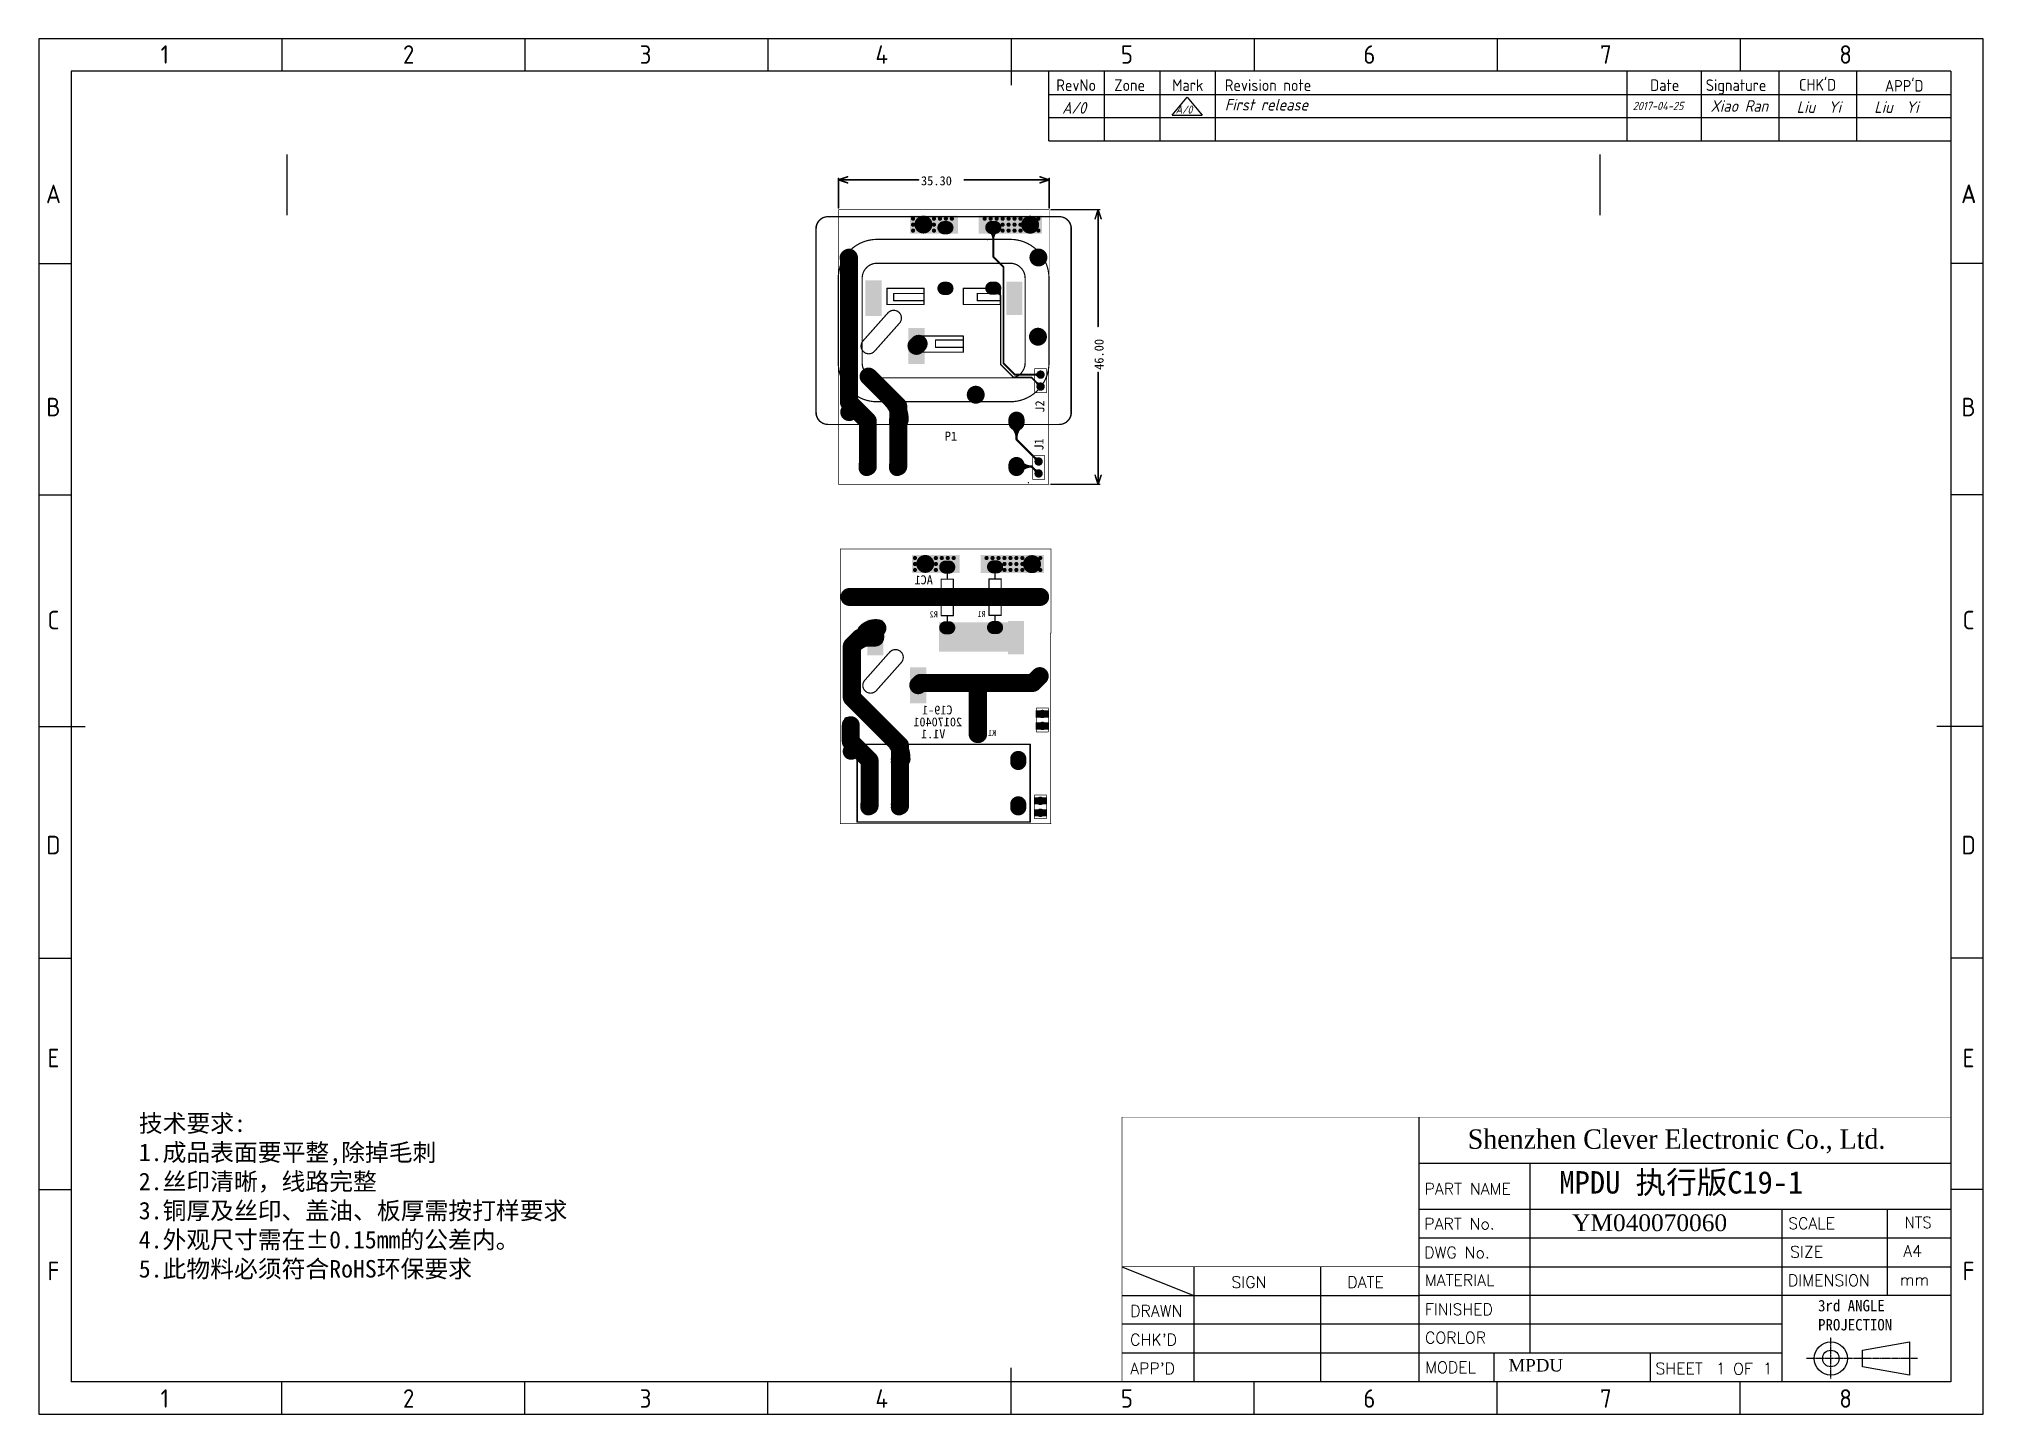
# Model space of a CAD drawing. Header units: inches. Extents: x 32166 to 66782, y 2386 to 7162.
# Drawn here: x 32166 to 34772, y 2386 to 4229 of the extents above.
import ezdxf
from ezdxf.enums import TextEntityAlignment as Align

# ---------------------------------------------------------------- set-up
doc = ezdxf.new("R2010")
doc.units = ezdxf.units.IN
doc.header["$LTSCALE"] = 0.64311
doc.header["$MEASUREMENT"] = 0
doc.linetypes.add('CENTER', pattern=[0.6, 0.375, -0.075, 0.075, -0.075])
doc.layers.get('0').update_dxf_attribs({"linetype": 'CONTINUOUS'})
for name, color, linetype in [('BOTTOMLAYER', 5, 'CONTINUOUS'), ('BOTTOMOVERLAY', 54, 'CONTINUOUS'), ('BOTTOMPASTE', 16, 'CONTINUOUS'), ('BOTTOMSOLDER', 6, 'CONTINUOUS'), ('KEEPOUTLAYER', 6, 'CONTINUOUS'), ('MIDLAYER1', 16, 'CONTINUOUS'), ('MIDLAYER2', 76, 'CONTINUOUS'), ('MULTILAYER', 9, 'CONTINUOUS'), ('TOPLAYER', 1, 'CONTINUOUS'), ('TOPOVERLAY', 2, 'CONTINUOUS'), ('TOPSOLDER', 216, 'CONTINUOUS')]:
    doc.layers.add(name, color=color, linetype=linetype)
doc.styles.add('gb', font='gbeitc.shx', dxfattribs={"bigfont": 'gbcbig.shx'})
doc.styles.add('ISO Proportional', font='isocp')
doc.styles.add('ROMANS', font='romans', dxfattribs={"width": 0.95})
doc.styles.get("Standard").update_dxf_attribs({"font": 'txt', "width": 0.8})
doc.styles.add('样式 1', font='')
doc.styles.get('样式 1').set_extended_font_data('SimSun')

msp = doc.modelspace()

# ---------------------------------------------------------------- texts
at = {"style": 'ISO Proportional'}
for s, p in [('1', (32334.9, 4207.7)), ('2', (32661.8, 4207.7)), ('3', (32979.4, 4207.7)), ('4', (33295.9, 4207.7)), ('5', (33624.5, 4207.7)), ('6', (33949.5, 4207.7)), ('7', (34266.4, 4207.7)), ('8', (34587.8, 4207.7)), ('A', (32185.7, 4020.8)), ('A', (34752.6, 4020.8)), ('A', (34753, 4021.2)), ('B', (32185.7, 3735.3)), ('B', (34752.6, 3735.3)), ('C', (32185.7, 3449.9)), ('C', (34752.6, 3449.9)), ('D', (32185.7, 3148.4)), ('D', (34752.6, 3148.4)), ('E', (32185.7, 2863)), ('E', (34752.6, 2863)), ('F', (32185.7, 2577.6)), ('F', (34752.6, 2577.6)), ('1', (32334.9, 2406.8)), ('2', (32661.8, 2406.8)), ('3', (32979.4, 2406.8)), ('4', (33295.9, 2406.8)), ('5', (33624.5, 2406.8)), ('6', (33949.5, 2406.8)), ('7', (34266.4, 2406.8)), ('8', (34587.8, 2406.8))]:
    msp.add_text(s, height=24.8, dxfattribs=at).set_placement(p, align=Align.MIDDLE)
for s, height, p in [('RevNo', 15.51, (33529.9, 4166.6)), ('Zone', 15.51, (33607.6, 4166.6)), ('Mark', 15.51, (33685.3, 4166.6)), ('Revision note', 15.511, (33755.7, 4166.6)), ('Date', 15.51, (34325.9, 4166.6)), ('Signature', 15.51, (34400.4, 4166.6))]:
    msp.add_text(s, height=height, dxfattribs=at).set_placement(p, align=Align.MIDDLE_LEFT)
for s, height, style, p in [("CHK'D", 15.51, 'ISO Proportional', (34525.3, 4159.3)), ("APP'D", 15.51, 'ISO Proportional', (34640.4, 4158)), ('PART NAME', 15.41, 'ROMANS', (34023.4, 2679.9)), ('PART No.', 15.41, 'ROMANS', (34023.1, 2633.2)), ('SCALE', 15.41, 'ROMANS', (34510.9, 2633.7)), ('DWG No.', 15.41, 'ROMANS', (34023.1, 2594.7)), ('SIZE', 15.41, 'ROMANS', (34513.4, 2595.6)), ('A4', 15.41, 'ROMANS', (34665.1, 2596.8)), ('SIGN', 15.41, 'ROMANS', (33764.6, 2554.9)), ('DATE', 15.41, 'ROMANS', (33919.9, 2554.9)), ('MATERIAL ', 15.41, 'ROMANS', (34024, 2557.7)), ('DIMENSION', 15.41, 'ROMANS', (34510.6, 2557.3)), ('mm', 15.41, 'ROMANS', (34660.3, 2558.3)), ('DRAWN', 15.41, 'ROMANS', (33628.9, 2516.4)), ('FINISHED', 15.41, 'ROMANS', (34024, 2518.5)), ("CHK'D", 15.41, 'ROMANS', (33628.9, 2477.8)), ('CORLOR ', 15.41, 'ROMANS', (34024, 2480.5)), ("APP'D", 15.41, 'ROMANS', (33628.9, 2439.3)), ('MODEL ', 15.41, 'ROMANS', (34024.3, 2440.8)), ('SHEET', 15.41, 'ROMANS', (34333, 2439.3)), ('1', 15.4, 'ROMANS', (34413.8, 2439.2)), ('OF', 15.41, 'ROMANS', (34437.1, 2438.8)), ('1', 15.4, 'ROMANS', (34476.9, 2439.2))]:
    msp.add_text(s, height=height, dxfattribs=dict(style=style)).set_placement(p)
at = {"style": 'ISO Proportional', "oblique": 15}
for s, height, p in [('A/0', 15.51, (33537.7, 4136.2)), ('First release', 15.511, (33755.7, 4140.4)), ('2017-04-25', 11.17, (34302.4, 4138.7)), ('Xiao Ran', 15.51, (34406.7, 4138.7)), ('Liu  Yi', 15.51, (34522.2, 4137.2)), ('Liu  Yi', 15.51, (34626.2, 4137.2)), ('A/0', 10.86, (33689.8, 4133.9))]:
    msp.add_text(s, height=height, dxfattribs=at).set_placement(p, align=Align.MIDDLE_LEFT)
at = {"lineweight": -2, "insert": (32300.1, 2787.3), "char_height": 23.4, "attachment_point": 1, "style": 'gb'}
msp.add_mtext('{\\fSimSun|b0|i0|c134|p2;技术要求\\fSimSun|b0|i0|c0|p2;:\\fSimSun|b0|i0|c134|p2;\\P\\fSimSun|b0|i0|c0|p2;1.\\fSimSun|b0|i0|c134|p2;成品表面要平整\\fSimSun|b0|i0|c0|p2;,\\fSimSun|b0|i0|c134|p2;除掉毛刺\\P\\fSimSun|b0|i0|c0|p2;2.\\fSimSun|b0|i0|c134|p2;丝印清晰，线路完整\\P\\fSimSun|b0|i0|c0|p2;3.\\fSimSun|b0|i0|c134|p2;铜厚及丝印、盖油、板厚需按打样要求\\P\\fSimSun|b0|i0|c0|p2;4.\\fSimSun|b0|i0|c134|p2;外观尺寸需在±0.15mm的公差内。\\P\\fSimSun|b0|i0|c0|p2;5.\\fSimSun|b0|i0|c134|p2;此物料必须符合RoHS环保要求}', dxfattribs=at)
at = {"attachment_point": 1}
for s, insert, char_height, width, style in [('{\\fTimes New Roman|b0|i0|c0|p18;Shenzhen Clever Electronic Co., Ltd.}', (34081.4, 2767.4), 26.059, 701.192, 'ROMANS'), ('MPDU 执行版C19-1', (34204.2, 2711.4), 30, 594.411, '样式 1'), ('{\\ftimes new roman|b0|i0|c0|p18;YM0400700\\ftimes new roman|b0|i0|c186|p18;60}', (34221.3, 2653.5), 22.5, 393.706, '样式 1'), ('NTS', (34666.8, 2650.4), 15.41, 160.049, 'ROMANS'), ('{\\Ftxt|c0;3rd ANGLE\\PPROJECTION}', (34550.9, 2538.9), 15.362, 160.049, 'ROMANS'), ('{\\fTimes New Roman|b0|i0|c0|p18;MPDU}', (34135.9, 2459.7), 16.752, 160.049, '样式 1')]:
    msp.add_mtext(s, dxfattribs=dict(at, insert=insert, char_height=char_height, width=width, style=style))
at = {"layer": 'BOTTOMOVERLAY', "text_generation_flag": 2}
for s, height, p in [('AC1', 12, (33364.4, 3497.8)), ('R2', 8, (33371, 3453.7)), ('R1', 8, (33435.1, 3454)), ('C19-1', 12, (33390.8, 3323.4)), ('20170401', 12, (33403.6, 3307.4)), ('V1.1', 12, (33381.2, 3291.4)), ('K1', 8, (33449.2, 3294.6))]:
    msp.add_text(s, height=height, rotation=360, dxfattribs=at).set_placement(p)
at = {"layer": 'TOPOVERLAY'}
msp.add_text('35.30', height=12.19, dxfattribs=at).set_placement((33348.5, 4032.4))
for s, rotation, p in [('46.00', 90, (33593.2, 3785.1)), ('J2', 90, (33513.9, 3727.7)), ('P1', 360, (33380.4, 3690.2)), ('J1', 90, (33512.7, 3676.9))]:
    msp.add_text(s, height=12.19, rotation=rotation, dxfattribs=at).set_placement(p)

# ---------------------------------------------------------------- blocks, each defined once
blk = doc.blocks.new('C19_4')
at = {"layer": 'BOTTOMLAYER'}
for points in [[(-6.45, 10.61), (-1.05, 10.61), (-6.45, 13.11), (-1.05, 13.11)], [(1.34, -5.79), (7.14, -5.79), (1.34, -3.29), (7.14, -3.29)], [(-6.65, -12.99), (-0.85, -12.99), (-6.65, -10.49), (-0.85, -10.49)]]:
    blk.add_solid(points, dxfattribs=at)
at = {"layer": 'BOTTOMSOLDER'}
for points in [[(-6.55, 10.5), (-0.95, 10.5), (-6.55, 13.21), (-0.95, 13.21)], [(1.24, -5.9), (7.24, -5.9), (1.24, -3.19), (7.24, -3.19)], [(-6.75, -13.1), (-0.75, -13.1), (-6.75, -10.39), (-0.75, -10.39)]]:
    blk.add_solid(points, dxfattribs=at)
at = {"layer": 'KEEPOUTLAYER', "const_width": 0.203}
for points in [[(-1.29, -9.33, -1), (0.43, -7.39)], [(5.12, -11.56, -1), (3.4, -13.5)]]:
    blk.add_lwpolyline(points, format="xyb", dxfattribs=at)
for points in [[(3.4, -13.5), (-1.29, -9.33)], [(5.12, -11.56), (0.43, -7.39)]]:
    blk.add_lwpolyline(points, dxfattribs=at)
at = {"layer": 'KEEPOUTLAYER', "const_width": 0.102}
for points in [[(-1.35, -9.33, 1), (-1.24, -9.33, 1)], [(-1.35, -9.33, 1), (-1.24, -9.33, 1)], [(0.38, -7.39, 1), (0.48, -7.39, 1)], [(0.38, -7.39, 1), (0.48, -7.39, 1)], [(5.07, -11.56, 1), (5.18, -11.56, 1)], [(5.07, -11.56, 1), (5.18, -11.56, 1)], [(3.35, -13.5, 1), (3.45, -13.5, 1)], [(3.35, -13.5, 1), (3.45, -13.5, 1)]]:
    blk.add_lwpolyline(points, format="xyb", close=True, dxfattribs=at)
at = {"layer": 'MULTILAYER'}
for points in [[(-6.45, 10.61), (-1.05, 10.61), (-6.45, 13.11), (-1.05, 13.11)], [(1.34, -5.79), (7.14, -5.79), (1.34, -3.29), (7.14, -3.29)], [(-6.65, -12.99), (-0.85, -12.99), (-6.65, -10.49), (-0.85, -10.49)]]:
    blk.add_solid(points, dxfattribs=at)
at = {"layer": 'TOPLAYER'}
for points in [[(-6.45, 10.61), (-1.05, 10.61), (-6.45, 13.11), (-1.05, 13.11)], [(1.34, -5.79), (7.14, -5.79), (1.34, -3.29), (7.14, -3.29)], [(-6.65, -12.99), (-0.85, -12.99), (-6.65, -10.49), (-0.85, -10.49)]]:
    blk.add_solid(points, dxfattribs=at)
at = {"layer": 'TOPOVERLAY', "const_width": 0.203}
for points in [[(-17.41, 19.41, -0.414214), (-15.41, 21.41)], [(-17.41, 19.36, -0.414214), (-15.41, 21.36)], [(15.39, 21.41, -0.414214), (17.39, 19.41)], [(15.39, 21.36, -0.414214), (17.39, 19.36)], [(-13.61, 11.16, -0.414214), (-7.11, 17.66)], [(7.09, 17.66, -0.414214), (13.59, 11.16)], [(-9.61, 11.16, -0.414214), (-7.11, 13.66)], [(7.09, 13.66, -0.414214), (9.59, 11.16)], [(-1.29, -9.33, -1), (0.43, -7.39)], [(-7.11, -17.64, -0.414214), (-13.61, -11.14)], [(-7.11, -13.64, -0.414214), (-9.61, -11.14)], [(5.12, -11.56, -1), (3.4, -13.5)], [(13.59, -11.14, -0.414214), (7.09, -17.64)], [(9.59, -11.14, -0.414214), (7.09, -13.64)], [(-15.41, -21.34, -0.414214), (-17.41, -19.34)], [(-15.41, -21.39, -0.414214), (-17.41, -19.39)], [(17.39, -19.34, -0.414214), (15.39, -21.34)], [(17.39, -19.39, -0.414214), (15.39, -21.39)]]:
    blk.add_lwpolyline(points, format="xyb", dxfattribs=at)
for points in [[(15.39, 21.41), (-15.41, 21.41)], [(15.39, 21.36), (-15.41, 21.36)], [(-17.41, -19.39), (-17.41, 19.41)], [(7.09, 17.66), (-7.11, 17.66)], [(17.39, -19.39), (17.39, 19.41)], [(7.09, 13.66), (-7.11, 13.66)], [(-13.61, -11.14), (-13.61, 11.16)], [(-9.61, -11.14), (-9.61, 11.16)], [(9.59, -11.14), (9.59, 11.16)], [(13.59, -11.14), (13.59, 11.16)], [(-5.41, 3.31), (-5.41, 9.51)], [(-2.71, 9.51), (-5.41, 9.51)], [(-4.54, 5.65), (-4.54, 9.51)], [(-3.34, 5.65), (-3.34, 9.51)], [(-2.71, 3.31), (-2.71, 9.51)], [(-2.71, 3.31), (-5.41, 3.31)], [(-3.34, 5.65), (-4.54, 5.65)], [(2.59, -4.09), (2.59, 3.31)], [(5.29, 3.31), (2.59, 3.31)], [(3.26, -1.35), (3.26, 3.31)], [(4.46, -1.35), (4.46, 3.31)], [(5.29, -4.09), (5.29, 3.31)], [(-5.41, -9.49), (-5.41, -3.29)], [(-2.71, -3.29), (-5.41, -3.29)], [(-4.54, -8.36), (-4.54, -3.29)], [(-3.34, -8.36), (-3.34, -3.29)], [(-2.71, -9.49), (-2.71, -3.29)], [(4.46, -1.35), (3.26, -1.35)], [(5.29, -4.09), (2.59, -4.09)], [(-2.71, -9.49), (-5.41, -9.49)], [(-3.34, -8.36), (-4.54, -8.36)], [(3.4, -13.5), (-1.29, -9.33)], [(5.12, -11.56), (0.43, -7.39)], [(7.09, -13.64), (-7.11, -13.64)], [(7.09, -17.64), (-7.11, -17.64)], [(15.39, -21.34), (-15.41, -21.34)], [(15.39, -21.39), (-15.41, -21.39)]]:
    blk.add_lwpolyline(points, dxfattribs=at)
at = {"layer": 'TOPOVERLAY', "const_width": 0.102}
for points in [[(-15.46, 21.41, 1), (-15.36, 21.41, 1)], [(-15.46, 21.41, 1), (-15.36, 21.41, 1)], [(-15.46, 21.36, 1), (-15.36, 21.36, 1)], [(-15.46, 21.36, 1), (-15.36, 21.36, 1)], [(15.34, 21.41, 1), (15.44, 21.41, 1)], [(15.34, 21.41, 1), (15.44, 21.41, 1)], [(15.34, 21.36, 1), (15.44, 21.36, 1)], [(15.34, 21.36, 1), (15.44, 21.36, 1)], [(-17.46, 19.41, 1), (-17.36, 19.41, 1)], [(-17.46, 19.41, 1), (-17.36, 19.41, 1)], [(-17.46, 19.36, 1), (-17.36, 19.36, 1)], [(-7.16, 17.66, 1), (-7.06, 17.66, 1)], [(-7.16, 17.66, 1), (-7.06, 17.66, 1)], [(7.04, 17.66, 1), (7.14, 17.66, 1)], [(7.04, 17.66, 1), (7.14, 17.66, 1)], [(17.34, 19.41, 1), (17.44, 19.41, 1)], [(17.34, 19.41, 1), (17.44, 19.41, 1)], [(17.34, 19.36, 1), (17.44, 19.36, 1)], [(-7.16, 13.66, 1), (-7.06, 13.66, 1)], [(-7.16, 13.66, 1), (-7.06, 13.66, 1)], [(7.04, 13.66, 1), (7.14, 13.66, 1)], [(7.04, 13.66, 1), (7.14, 13.66, 1)], [(-13.66, 11.16, 1), (-13.56, 11.16, 1)], [(-13.66, 11.16, 1), (-13.56, 11.16, 1)], [(-9.66, 11.16, 1), (-9.56, 11.16, 1)], [(-9.66, 11.16, 1), (-9.56, 11.16, 1)], [(9.54, 11.16, 1), (9.64, 11.16, 1)], [(9.54, 11.16, 1), (9.64, 11.16, 1)], [(13.54, 11.16, 1), (13.64, 11.16, 1)], [(13.54, 11.16, 1), (13.64, 11.16, 1)], [(-5.46, 9.51, 1), (-5.36, 9.51, 1)], [(-5.46, 9.51, 1), (-5.36, 9.51, 1)], [(-4.59, 9.51, 1), (-4.49, 9.51, 1)], [(-3.39, 9.51, 1), (-3.29, 9.51, 1)], [(-2.76, 9.51, 1), (-2.66, 9.51, 1)], [(-2.76, 9.51, 1), (-2.66, 9.51, 1)], [(-5.46, 3.31, 1), (-5.36, 3.31, 1)], [(-5.46, 3.31, 1), (-5.36, 3.31, 1)], [(-4.59, 5.65, 1), (-4.49, 5.65, 1)], [(-4.59, 5.65, 1), (-4.49, 5.65, 1)], [(-3.39, 5.65, 1), (-3.29, 5.65, 1)], [(-3.39, 5.65, 1), (-3.29, 5.65, 1)], [(-2.76, 3.31, 1), (-2.66, 3.31, 1)], [(-2.76, 3.31, 1), (-2.66, 3.31, 1)], [(2.54, 3.31, 1), (2.64, 3.31, 1)], [(2.54, 3.31, 1), (2.64, 3.31, 1)], [(3.21, 3.31, 1), (3.31, 3.31, 1)], [(4.41, 3.31, 1), (4.51, 3.31, 1)], [(5.24, 3.31, 1), (5.34, 3.31, 1)], [(5.24, 3.31, 1), (5.34, 3.31, 1)], [(-5.46, -3.29, 1), (-5.36, -3.29, 1)], [(-5.46, -3.29, 1), (-5.36, -3.29, 1)], [(-4.59, -3.29, 1), (-4.49, -3.29, 1)], [(-3.39, -3.29, 1), (-3.29, -3.29, 1)], [(-2.76, -3.29, 1), (-2.66, -3.29, 1)], [(-2.76, -3.29, 1), (-2.66, -3.29, 1)], [(3.21, -1.35, 1), (3.31, -1.35, 1)], [(3.21, -1.35, 1), (3.31, -1.35, 1)], [(4.41, -1.35, 1), (4.51, -1.35, 1)], [(4.41, -1.35, 1), (4.51, -1.35, 1)], [(2.54, -4.09, 1), (2.64, -4.09, 1)], [(2.54, -4.09, 1), (2.64, -4.09, 1)], [(5.24, -4.09, 1), (5.34, -4.09, 1)], [(5.24, -4.09, 1), (5.34, -4.09, 1)], [(-5.46, -9.49, 1), (-5.36, -9.49, 1)], [(-5.46, -9.49, 1), (-5.36, -9.49, 1)], [(-4.59, -8.36, 1), (-4.49, -8.36, 1)], [(-4.59, -8.36, 1), (-4.49, -8.36, 1)], [(-3.39, -8.36, 1), (-3.29, -8.36, 1)], [(-3.39, -8.36, 1), (-3.29, -8.36, 1)], [(-2.76, -9.49, 1), (-2.66, -9.49, 1)], [(-2.76, -9.49, 1), (-2.66, -9.49, 1)], [(-1.35, -9.33, 1), (-1.24, -9.33, 1)], [(-1.35, -9.33, 1), (-1.24, -9.33, 1)], [(0.38, -7.39, 1), (0.48, -7.39, 1)], [(0.38, -7.39, 1), (0.48, -7.39, 1)], [(-13.66, -11.14, 1), (-13.56, -11.14, 1)], [(-13.66, -11.14, 1), (-13.56, -11.14, 1)], [(-9.66, -11.14, 1), (-9.56, -11.14, 1)], [(-9.66, -11.14, 1), (-9.56, -11.14, 1)], [(5.07, -11.56, 1), (5.18, -11.56, 1)], [(5.07, -11.56, 1), (5.18, -11.56, 1)], [(9.54, -11.14, 1), (9.64, -11.14, 1)], [(9.54, -11.14, 1), (9.64, -11.14, 1)], [(13.54, -11.14, 1), (13.64, -11.14, 1)], [(13.54, -11.14, 1), (13.64, -11.14, 1)], [(-7.16, -13.64, 1), (-7.06, -13.64, 1)], [(-7.16, -13.64, 1), (-7.06, -13.64, 1)], [(3.35, -13.5, 1), (3.45, -13.5, 1)], [(3.35, -13.5, 1), (3.45, -13.5, 1)], [(7.04, -13.64, 1), (7.14, -13.64, 1)], [(7.04, -13.64, 1), (7.14, -13.64, 1)], [(-17.46, -19.34, 1), (-17.36, -19.34, 1)], [(-17.46, -19.39, 1), (-17.36, -19.39, 1)], [(-17.46, -19.39, 1), (-17.36, -19.39, 1)], [(-7.16, -17.64, 1), (-7.06, -17.64, 1)], [(-7.16, -17.64, 1), (-7.06, -17.64, 1)], [(7.04, -17.64, 1), (7.14, -17.64, 1)], [(7.04, -17.64, 1), (7.14, -17.64, 1)], [(17.34, -19.34, 1), (17.44, -19.34, 1)], [(17.34, -19.39, 1), (17.44, -19.39, 1)], [(17.34, -19.39, 1), (17.44, -19.39, 1)], [(-15.46, -21.34, 1), (-15.36, -21.34, 1)], [(-15.46, -21.34, 1), (-15.36, -21.34, 1)], [(-15.46, -21.39, 1), (-15.36, -21.39, 1)], [(-15.46, -21.39, 1), (-15.36, -21.39, 1)], [(15.34, -21.34, 1), (15.44, -21.34, 1)], [(15.34, -21.34, 1), (15.44, -21.34, 1)], [(15.34, -21.39, 1), (15.44, -21.39, 1)], [(15.34, -21.39, 1), (15.44, -21.39, 1)]]:
    blk.add_lwpolyline(points, format="xyb", close=True, dxfattribs=at)
at = {"layer": 'TOPSOLDER'}
for points in [[(-6.55, 10.5), (-0.95, 10.5), (-6.55, 13.21), (-0.95, 13.21)], [(1.24, -5.9), (7.24, -5.9), (1.24, -3.19), (7.24, -3.19)], [(-6.75, -13.1), (-0.75, -13.1), (-6.75, -10.39), (-0.75, -10.39)]]:
    blk.add_solid(points, dxfattribs=at)
blk = doc.blocks.new('2_0_2_5')
at = {"layer": 'BOTTOMLAYER', "const_width": 0.6}
for points in [[(-0.3, 1, 1), (0.3, 1, 1)], [(-0.3, -1, 1), (0.3, -1, 1)]]:
    blk.add_lwpolyline(points, format="xyb", close=True, dxfattribs=at)
at = {"layer": 'BOTTOMSOLDER', "const_width": 0.702}
for points in [[(-0.35, 1, 1), (0.35, 1, 1)], [(-0.35, -1, 1), (0.35, -1, 1)]]:
    blk.add_lwpolyline(points, format="xyb", close=True, dxfattribs=at)
at = {"layer": 'MULTILAYER', "const_width": 0.6}
for points in [[(-0.3, 1, 1), (0.3, 1, 1)], [(-0.3, -1, 1), (0.3, -1, 1)]]:
    blk.add_lwpolyline(points, format="xyb", close=True, dxfattribs=at)
at = {"layer": 'TOPLAYER', "const_width": 0.6}
for points in [[(-0.3, 1, 1), (0.3, 1, 1)], [(-0.3, -1, 1), (0.3, -1, 1)]]:
    blk.add_lwpolyline(points, format="xyb", close=True, dxfattribs=at)
at = {"layer": 'TOPOVERLAY', "const_width": 0.1}
for points in [[(-1, -2), (-1, 2)], [(-1, 2), (1, 2)], [(1, -2), (1, 2)], [(-1, -2), (1, -2)]]:
    blk.add_lwpolyline(points, dxfattribs=at)
at = {"layer": 'TOPOVERLAY', "const_width": 0.05}
for points in [[(-1.02, 2, 1), (-0.98, 2, 1)], [(-1.02, 2, 1), (-0.98, 2, 1)], [(0.98, 2, 1), (1.02, 2, 1)], [(0.98, 2, 1), (1.02, 2, 1)], [(-1.02, -2, 1), (-0.98, -2, 1)], [(-1.02, -2, 1), (-0.98, -2, 1)], [(0.98, -2, 1), (1.02, -2, 1)], [(0.98, -2, 1), (1.02, -2, 1)]]:
    blk.add_lwpolyline(points, format="xyb", close=True, dxfattribs=at)
at = {"layer": 'TOPSOLDER', "const_width": 0.702}
for points in [[(-0.35, 1, 1), (0.35, 1, 1)], [(-0.35, -1, 1), (0.35, -1, 1)]]:
    blk.add_lwpolyline(points, format="xyb", close=True, dxfattribs=at)
blk = doc.blocks.new('2_0_2_6')
at = {"layer": 'BOTTOMLAYER', "const_width": 0.6}
for points in [[(-0.3, 1, 1), (0.3, 1, 1)], [(-0.3, -1, 1), (0.3, -1, 1)]]:
    blk.add_lwpolyline(points, format="xyb", close=True, dxfattribs=at)
at = {"layer": 'BOTTOMSOLDER', "const_width": 0.702}
for points in [[(-0.35, 1, 1), (0.35, 1, 1)], [(-0.35, -1, 1), (0.35, -1, 1)]]:
    blk.add_lwpolyline(points, format="xyb", close=True, dxfattribs=at)
at = {"layer": 'MULTILAYER', "const_width": 0.6}
for points in [[(-0.3, 1, 1), (0.3, 1, 1)], [(-0.3, -1, 1), (0.3, -1, 1)]]:
    blk.add_lwpolyline(points, format="xyb", close=True, dxfattribs=at)
at = {"layer": 'TOPLAYER', "const_width": 0.6}
for points in [[(-0.3, 1, 1), (0.3, 1, 1)], [(-0.3, -1, 1), (0.3, -1, 1)]]:
    blk.add_lwpolyline(points, format="xyb", close=True, dxfattribs=at)
at = {"layer": 'TOPOVERLAY', "const_width": 0.1}
for points in [[(-1, -2), (-1, 2)], [(-1, 2), (1, 2)], [(1, -2), (1, 2)], [(-1, -2), (1, -2)]]:
    blk.add_lwpolyline(points, dxfattribs=at)
at = {"layer": 'TOPOVERLAY', "const_width": 0.05}
for points in [[(-1.02, 2, 1), (-0.98, 2, 1)], [(-1.02, 2, 1), (-0.98, 2, 1)], [(0.98, 2, 1), (1.02, 2, 1)], [(0.98, 2, 1), (1.02, 2, 1)], [(-1.02, -2, 1), (-0.98, -2, 1)], [(-1.02, -2, 1), (-0.98, -2, 1)], [(0.98, -2, 1), (1.02, -2, 1)], [(0.98, -2, 1), (1.02, -2, 1)]]:
    blk.add_lwpolyline(points, format="xyb", close=True, dxfattribs=at)
at = {"layer": 'TOPSOLDER', "const_width": 0.702}
for points in [[(-0.35, 1, 1), (0.35, 1, 1)], [(-0.35, -1, 1), (0.35, -1, 1)]]:
    blk.add_lwpolyline(points, format="xyb", close=True, dxfattribs=at)
blk = doc.blocks.new('AXIAL_0_4_____3_B_1')
at = {"layer": 'BOTTOMLAYER'}
for points, const_width in [([(-5.08, 0.25), (-5.08, -0.25)], 2), ([(-4.35, -0.15), (-4.35, 0.15)], 0.5), ([(5.08, 0.25), (5.08, -0.25)], 2)]:
    blk.add_lwpolyline(points, dxfattribs=dict(at, const_width=const_width))
for points, const_width in [([(-5.58, 0.25, 1), (-4.58, 0.25, 1)], 1), ([(-5.58, -0.25, 1), (-4.58, -0.25, 1)], 1), ([(-4.47, 0.15, 1), (-4.23, 0.15, 1)], 0.25), ([(-4.47, -0.15, 1), (-4.23, -0.15, 1)], 0.25), ([(4.58, 0.25, 1), (5.58, 0.25, 1)], 1), ([(4.58, -0.25, 1), (5.58, -0.25, 1)], 1)]:
    blk.add_lwpolyline(points, format="xyb", close=True, dxfattribs=dict(at, const_width=const_width))
at = {"layer": 'BOTTOMOVERLAY', "const_width": 0.2}
for points in [[(-4.06, 0), (-3.05, 0)], [(-3.05, 1.02), (3.05, 1.02)], [(-3.05, -1.02), (-3.05, 1.02)], [(3.05, -1.02), (3.05, 1.02)], [(3.05, 0), (4.06, 0)], [(-3.05, -1.02), (3.05, -1.02)]]:
    blk.add_lwpolyline(points, dxfattribs=at)
at = {"layer": 'BOTTOMOVERLAY', "const_width": 0.1}
for points in [[(-4.11, 0, 1), (-4.01, 0, 1)], [(-3.1, 1.02, 1), (-3, 1.02, 1)], [(-3.1, 1.02, 1), (-3, 1.02, 1)], [(-3.1, 0, 1), (-3, 0, 1)], [(3, 1.02, 1), (3.1, 1.02, 1)], [(3, 1.02, 1), (3.1, 1.02, 1)], [(3, 0, 1), (3.1, 0, 1)], [(4.01, 0, 1), (4.11, 0, 1)], [(-3.1, -1.02, 1), (-3, -1.02, 1)], [(-3.1, -1.02, 1), (-3, -1.02, 1)], [(3, -1.02, 1), (3.1, -1.02, 1)], [(3, -1.02, 1), (3.1, -1.02, 1)]]:
    blk.add_lwpolyline(points, format="xyb", close=True, dxfattribs=at)
at = {"layer": 'BOTTOMSOLDER', "const_width": 0.703}
blk.add_lwpolyline([(-4.35, -0.15), (-4.35, 0.15)], dxfattribs=at)
at = {"layer": 'BOTTOMSOLDER', "const_width": 0.352}
for points in [[(-4.53, 0.15, 1), (-4.17, 0.15, 1)], [(-4.53, -0.15, 1), (-4.17, -0.15, 1)]]:
    blk.add_lwpolyline(points, format="xyb", close=True, dxfattribs=at)
at = {"layer": 'MIDLAYER1'}
for points, const_width in [([(-5.08, 0.25), (-5.08, -0.25)], 2), ([(-4.35, -0.15), (-4.35, 0.15)], 0.5), ([(5.08, 0.25), (5.08, -0.25)], 2)]:
    blk.add_lwpolyline(points, dxfattribs=dict(at, const_width=const_width))
for points, const_width in [([(-5.58, 0.25, 1), (-4.58, 0.25, 1)], 1), ([(-5.58, -0.25, 1), (-4.58, -0.25, 1)], 1), ([(-4.47, 0.15, 1), (-4.23, 0.15, 1)], 0.25), ([(-4.47, -0.15, 1), (-4.23, -0.15, 1)], 0.25), ([(4.58, 0.25, 1), (5.58, 0.25, 1)], 1), ([(4.58, -0.25, 1), (5.58, -0.25, 1)], 1)]:
    blk.add_lwpolyline(points, format="xyb", close=True, dxfattribs=dict(at, const_width=const_width))
at = {"layer": 'MIDLAYER2'}
for points, const_width in [([(-5.08, 0.25), (-5.08, -0.25)], 2), ([(-4.35, -0.15), (-4.35, 0.15)], 0.5), ([(5.08, 0.25), (5.08, -0.25)], 2)]:
    blk.add_lwpolyline(points, dxfattribs=dict(at, const_width=const_width))
for points, const_width in [([(-5.58, 0.25, 1), (-4.58, 0.25, 1)], 1), ([(-5.58, -0.25, 1), (-4.58, -0.25, 1)], 1), ([(-4.47, 0.15, 1), (-4.23, 0.15, 1)], 0.25), ([(-4.47, -0.15, 1), (-4.23, -0.15, 1)], 0.25), ([(4.58, 0.25, 1), (5.58, 0.25, 1)], 1), ([(4.58, -0.25, 1), (5.58, -0.25, 1)], 1)]:
    blk.add_lwpolyline(points, format="xyb", close=True, dxfattribs=dict(at, const_width=const_width))
at = {"layer": 'MULTILAYER'}
for points, const_width in [([(-5.08, 0.25), (-5.08, -0.25)], 2), ([(-4.35, -0.15), (-4.35, 0.15)], 0.5), ([(5.08, 0.25), (5.08, -0.25)], 2)]:
    blk.add_lwpolyline(points, dxfattribs=dict(at, const_width=const_width))
for points, const_width in [([(-5.58, 0.25, 1), (-4.58, 0.25, 1)], 1), ([(-5.58, -0.25, 1), (-4.58, -0.25, 1)], 1), ([(-4.47, 0.15, 1), (-4.23, 0.15, 1)], 0.25), ([(-4.47, -0.15, 1), (-4.23, -0.15, 1)], 0.25), ([(4.58, 0.25, 1), (5.58, 0.25, 1)], 1), ([(4.58, -0.25, 1), (5.58, -0.25, 1)], 1)]:
    blk.add_lwpolyline(points, format="xyb", close=True, dxfattribs=dict(at, const_width=const_width))
at = {"layer": 'TOPLAYER'}
for points, const_width in [([(-5.08, 0.25), (-5.08, -0.25)], 2), ([(-4.35, -0.15), (-4.35, 0.15)], 0.5), ([(5.08, 0.25), (5.08, -0.25)], 2)]:
    blk.add_lwpolyline(points, dxfattribs=dict(at, const_width=const_width))
for points, const_width in [([(-5.58, 0.25, 1), (-4.58, 0.25, 1)], 1), ([(-5.58, -0.25, 1), (-4.58, -0.25, 1)], 1), ([(-4.47, 0.15, 1), (-4.23, 0.15, 1)], 0.25), ([(-4.47, -0.15, 1), (-4.23, -0.15, 1)], 0.25), ([(4.58, 0.25, 1), (5.58, 0.25, 1)], 1), ([(4.58, -0.25, 1), (5.58, -0.25, 1)], 1)]:
    blk.add_lwpolyline(points, format="xyb", close=True, dxfattribs=dict(at, const_width=const_width))
at = {"layer": 'TOPSOLDER'}
for points, const_width in [([(-5.08, 0.25), (-5.08, -0.25)], 2.2), ([(-4.35, -0.15), (-4.35, 0.15)], 0.703), ([(5.08, 0.25), (5.08, -0.25)], 2.2)]:
    blk.add_lwpolyline(points, dxfattribs=dict(at, const_width=const_width))
for points, const_width in [([(-5.63, 0.25, 1), (-4.53, 0.25, 1)], 1.1), ([(-5.63, -0.25, 1), (-4.53, -0.25, 1)], 1.1), ([(-4.53, 0.15, 1), (-4.17, 0.15, 1)], 0.352), ([(-4.53, -0.15, 1), (-4.17, -0.15, 1)], 0.352), ([(4.53, 0.25, 1), (5.63, 0.25, 1)], 1.1), ([(4.53, -0.25, 1), (5.63, -0.25, 1)], 1.1)]:
    blk.add_lwpolyline(points, format="xyb", close=True, dxfattribs=dict(at, const_width=const_width))
blk = doc.blocks.new('AXIAL_0_4_____3_B_2')
at = {"layer": 'BOTTOMLAYER'}
for points, const_width in [([(-5.08, 0.25), (-5.08, -0.25)], 2), ([(-4.35, -0.15), (-4.35, 0.15)], 0.5), ([(5.08, 0.25), (5.08, -0.25)], 2)]:
    blk.add_lwpolyline(points, dxfattribs=dict(at, const_width=const_width))
for points, const_width in [([(-5.58, 0.25, 1), (-4.58, 0.25, 1)], 1), ([(-5.58, -0.25, 1), (-4.58, -0.25, 1)], 1), ([(-4.47, 0.15, 1), (-4.23, 0.15, 1)], 0.25), ([(-4.47, -0.15, 1), (-4.23, -0.15, 1)], 0.25), ([(4.58, 0.25, 1), (5.58, 0.25, 1)], 1), ([(4.58, -0.25, 1), (5.58, -0.25, 1)], 1)]:
    blk.add_lwpolyline(points, format="xyb", close=True, dxfattribs=dict(at, const_width=const_width))
at = {"layer": 'BOTTOMOVERLAY', "const_width": 0.2}
for points in [[(-3.05, 0), (-4.06, 0)], [(3.05, 1.02), (-3.05, 1.02)], [(-3.05, -1.02), (-3.05, 1.02)], [(3.05, -1.02), (3.05, 1.02)], [(4.06, 0), (3.05, 0)], [(3.05, -1.02), (-3.05, -1.02)]]:
    blk.add_lwpolyline(points, dxfattribs=at)
at = {"layer": 'BOTTOMOVERLAY', "const_width": 0.1}
for points in [[(-4.11, 0, 1), (-4.01, 0, 1)], [(-3.1, 1.02, 1), (-3, 1.02, 1)], [(-3.1, 1.02, 1), (-3, 1.02, 1)], [(-3.1, 0, 1), (-3, 0, 1)], [(3, 1.02, 1), (3.1, 1.02, 1)], [(3, 1.02, 1), (3.1, 1.02, 1)], [(3, 0, 1), (3.1, 0, 1)], [(4.01, 0, 1), (4.11, 0, 1)], [(-3.1, -1.02, 1), (-3, -1.02, 1)], [(-3.1, -1.02, 1), (-3, -1.02, 1)], [(3, -1.02, 1), (3.1, -1.02, 1)], [(3, -1.02, 1), (3.1, -1.02, 1)]]:
    blk.add_lwpolyline(points, format="xyb", close=True, dxfattribs=at)
at = {"layer": 'BOTTOMSOLDER', "const_width": 0.703}
blk.add_lwpolyline([(-4.35, -0.15), (-4.35, 0.15)], dxfattribs=at)
at = {"layer": 'BOTTOMSOLDER', "const_width": 0.352}
for points in [[(-4.53, 0.15, 1), (-4.17, 0.15, 1)], [(-4.53, -0.15, 1), (-4.17, -0.15, 1)]]:
    blk.add_lwpolyline(points, format="xyb", close=True, dxfattribs=at)
at = {"layer": 'MULTILAYER'}
for points, const_width in [([(-5.08, 0.25), (-5.08, -0.25)], 2), ([(-4.35, -0.15), (-4.35, 0.15)], 0.5), ([(5.08, 0.25), (5.08, -0.25)], 2)]:
    blk.add_lwpolyline(points, dxfattribs=dict(at, const_width=const_width))
for points, const_width in [([(-5.58, 0.25, 1), (-4.58, 0.25, 1)], 1), ([(-5.58, -0.25, 1), (-4.58, -0.25, 1)], 1), ([(-4.47, 0.15, 1), (-4.23, 0.15, 1)], 0.25), ([(-4.47, -0.15, 1), (-4.23, -0.15, 1)], 0.25), ([(4.58, 0.25, 1), (5.58, 0.25, 1)], 1), ([(4.58, -0.25, 1), (5.58, -0.25, 1)], 1)]:
    blk.add_lwpolyline(points, format="xyb", close=True, dxfattribs=dict(at, const_width=const_width))
at = {"layer": 'TOPLAYER'}
for points, const_width in [([(-5.08, 0.25), (-5.08, -0.25)], 2), ([(-4.35, -0.15), (-4.35, 0.15)], 0.5), ([(5.08, 0.25), (5.08, -0.25)], 2)]:
    blk.add_lwpolyline(points, dxfattribs=dict(at, const_width=const_width))
for points, const_width in [([(-5.58, 0.25, 1), (-4.58, 0.25, 1)], 1), ([(-5.58, -0.25, 1), (-4.58, -0.25, 1)], 1), ([(-4.47, 0.15, 1), (-4.23, 0.15, 1)], 0.25), ([(-4.47, -0.15, 1), (-4.23, -0.15, 1)], 0.25), ([(4.58, 0.25, 1), (5.58, 0.25, 1)], 1), ([(4.58, -0.25, 1), (5.58, -0.25, 1)], 1)]:
    blk.add_lwpolyline(points, format="xyb", close=True, dxfattribs=dict(at, const_width=const_width))
at = {"layer": 'TOPSOLDER'}
for points, const_width in [([(-5.08, 0.25), (-5.08, -0.25)], 2.2), ([(-4.35, -0.15), (-4.35, 0.15)], 0.703), ([(5.08, 0.25), (5.08, -0.25)], 2.2)]:
    blk.add_lwpolyline(points, dxfattribs=dict(at, const_width=const_width))
for points, const_width in [([(-5.63, 0.25, 1), (-4.53, 0.25, 1)], 1.1), ([(-5.63, -0.25, 1), (-4.53, -0.25, 1)], 1.1), ([(-4.53, 0.15, 1), (-4.17, 0.15, 1)], 0.352), ([(-4.53, -0.15, 1), (-4.17, -0.15, 1)], 0.352), ([(4.53, 0.25, 1), (5.63, 0.25, 1)], 1.1), ([(4.53, -0.25, 1), (5.63, -0.25, 1)], 1.1)]:
    blk.add_lwpolyline(points, format="xyb", close=True, dxfattribs=dict(at, const_width=const_width))
blk = doc.blocks.new('___4_B_3')
at = {"layer": 'BOTTOMLAYER', "const_width": 2.5}
for points in [[(-3.55, 12.55), (-4.05, 12.55)], [(4.05, 12.55), (3.55, 12.55)], [(-3.55, -7.45), (-4.05, -7.45)], [(4.05, -7.45), (3.55, -7.45)], [(-3.55, -12.55), (-4.05, -12.55)], [(4.05, -12.55), (3.55, -12.55)]]:
    blk.add_lwpolyline(points, dxfattribs=at)
at = {"layer": 'BOTTOMLAYER', "const_width": 1.25}
for points in [[(-4.68, 12.55, 1), (-3.43, 12.55, 1)], [(-4.18, 12.55, 1), (-2.93, 12.55, 1)], [(2.93, 12.55, 1), (4.18, 12.55, 1)], [(3.43, 12.55, 1), (4.68, 12.55, 1)], [(-4.68, -7.45, 1), (-3.43, -7.45, 1)], [(-4.18, -7.45, 1), (-2.93, -7.45, 1)], [(2.93, -7.45, 1), (4.18, -7.45, 1)], [(3.43, -7.45, 1), (4.68, -7.45, 1)], [(-4.68, -12.55, 1), (-3.43, -12.55, 1)], [(-4.18, -12.55, 1), (-2.93, -12.55, 1)], [(2.93, -12.55, 1), (4.18, -12.55, 1)], [(3.43, -12.55, 1), (4.68, -12.55, 1)]]:
    blk.add_lwpolyline(points, format="xyb", close=True, dxfattribs=at)
at = {"layer": 'BOTTOMOVERLAY', "const_width": 0.25}
for points in [[(6.5, 14.55), (-6.5, 14.55)], [(-6.5, -14.45), (-6.5, 14.55)], [(6.5, -14.45), (6.5, 14.55)], [(6.5, -14.45), (-6.5, -14.45)]]:
    blk.add_lwpolyline(points, dxfattribs=at)
at = {"layer": 'BOTTOMOVERLAY', "const_width": 0.125}
for points in [[(-6.56, 14.55, 1), (-6.44, 14.55, 1)], [(-6.56, 14.55, 1), (-6.44, 14.55, 1)], [(6.44, 14.55, 1), (6.56, 14.55, 1)], [(6.44, 14.55, 1), (6.56, 14.55, 1)], [(-6.56, -14.45, 1), (-6.44, -14.45, 1)], [(-6.56, -14.45, 1), (-6.44, -14.45, 1)], [(6.44, -14.45, 1), (6.56, -14.45, 1)], [(6.44, -14.45, 1), (6.56, -14.45, 1)]]:
    blk.add_lwpolyline(points, format="xyb", close=True, dxfattribs=at)
at = {"layer": 'BOTTOMSOLDER', "const_width": 2.7}
for points in [[(-3.55, 12.55), (-4.05, 12.55)], [(4.05, 12.55), (3.55, 12.55)], [(-3.55, -7.45), (-4.05, -7.45)], [(4.05, -7.45), (3.55, -7.45)], [(-3.55, -12.55), (-4.05, -12.55)], [(4.05, -12.55), (3.55, -12.55)]]:
    blk.add_lwpolyline(points, dxfattribs=at)
at = {"layer": 'BOTTOMSOLDER', "const_width": 1.35}
for points in [[(-4.73, 12.55, 1), (-3.37, 12.55, 1)], [(-4.23, 12.55, 1), (-2.87, 12.55, 1)], [(2.87, 12.55, 1), (4.23, 12.55, 1)], [(3.37, 12.55, 1), (4.73, 12.55, 1)], [(-4.73, -7.45, 1), (-3.37, -7.45, 1)], [(-4.23, -7.45, 1), (-2.87, -7.45, 1)], [(2.87, -7.45, 1), (4.23, -7.45, 1)], [(3.37, -7.45, 1), (4.73, -7.45, 1)], [(-4.73, -12.55, 1), (-3.37, -12.55, 1)], [(-4.23, -12.55, 1), (-2.87, -12.55, 1)], [(2.87, -12.55, 1), (4.23, -12.55, 1)], [(3.37, -12.55, 1), (4.73, -12.55, 1)]]:
    blk.add_lwpolyline(points, format="xyb", close=True, dxfattribs=at)
at = {"layer": 'MULTILAYER', "const_width": 2.5}
for points in [[(-3.55, 12.55), (-4.05, 12.55)], [(4.05, 12.55), (3.55, 12.55)], [(-3.55, -7.45), (-4.05, -7.45)], [(4.05, -7.45), (3.55, -7.45)], [(-3.55, -12.55), (-4.05, -12.55)], [(4.05, -12.55), (3.55, -12.55)]]:
    blk.add_lwpolyline(points, dxfattribs=at)
at = {"layer": 'MULTILAYER', "const_width": 1.25}
for points in [[(-4.68, 12.55, 1), (-3.43, 12.55, 1)], [(-4.18, 12.55, 1), (-2.93, 12.55, 1)], [(2.93, 12.55, 1), (4.18, 12.55, 1)], [(3.43, 12.55, 1), (4.68, 12.55, 1)], [(-4.68, -7.45, 1), (-3.43, -7.45, 1)], [(-4.18, -7.45, 1), (-2.93, -7.45, 1)], [(2.93, -7.45, 1), (4.18, -7.45, 1)], [(3.43, -7.45, 1), (4.68, -7.45, 1)], [(-4.68, -12.55, 1), (-3.43, -12.55, 1)], [(-4.18, -12.55, 1), (-2.93, -12.55, 1)], [(2.93, -12.55, 1), (4.18, -12.55, 1)], [(3.43, -12.55, 1), (4.68, -12.55, 1)]]:
    blk.add_lwpolyline(points, format="xyb", close=True, dxfattribs=at)
at = {"layer": 'TOPLAYER', "const_width": 2.5}
for points in [[(-3.55, 12.55), (-4.05, 12.55)], [(4.05, 12.55), (3.55, 12.55)], [(-3.55, -7.45), (-4.05, -7.45)], [(4.05, -7.45), (3.55, -7.45)], [(-3.55, -12.55), (-4.05, -12.55)], [(4.05, -12.55), (3.55, -12.55)]]:
    blk.add_lwpolyline(points, dxfattribs=at)
at = {"layer": 'TOPLAYER', "const_width": 1.25}
for points in [[(-4.68, 12.55, 1), (-3.43, 12.55, 1)], [(-4.18, 12.55, 1), (-2.93, 12.55, 1)], [(2.93, 12.55, 1), (4.18, 12.55, 1)], [(3.43, 12.55, 1), (4.68, 12.55, 1)], [(-4.68, -7.45, 1), (-3.43, -7.45, 1)], [(-4.18, -7.45, 1), (-2.93, -7.45, 1)], [(2.93, -7.45, 1), (4.18, -7.45, 1)], [(3.43, -7.45, 1), (4.68, -7.45, 1)], [(-4.68, -12.55, 1), (-3.43, -12.55, 1)], [(-4.18, -12.55, 1), (-2.93, -12.55, 1)], [(2.93, -12.55, 1), (4.18, -12.55, 1)], [(3.43, -12.55, 1), (4.68, -12.55, 1)]]:
    blk.add_lwpolyline(points, format="xyb", close=True, dxfattribs=at)
at = {"layer": 'TOPSOLDER', "const_width": 2.7}
for points in [[(-3.55, 12.55), (-4.05, 12.55)], [(4.05, 12.55), (3.55, 12.55)], [(-3.55, -7.45), (-4.05, -7.45)], [(4.05, -7.45), (3.55, -7.45)], [(-3.55, -12.55), (-4.05, -12.55)], [(4.05, -12.55), (3.55, -12.55)]]:
    blk.add_lwpolyline(points, dxfattribs=at)
at = {"layer": 'TOPSOLDER', "const_width": 1.35}
for points in [[(-4.73, 12.55, 1), (-3.37, 12.55, 1)], [(-4.23, 12.55, 1), (-2.87, 12.55, 1)], [(2.87, 12.55, 1), (4.23, 12.55, 1)], [(3.37, 12.55, 1), (4.73, 12.55, 1)], [(-4.73, -7.45, 1), (-3.37, -7.45, 1)], [(-4.23, -7.45, 1), (-2.87, -7.45, 1)], [(2.87, -7.45, 1), (4.23, -7.45, 1)], [(3.37, -7.45, 1), (4.73, -7.45, 1)], [(-4.73, -12.55, 1), (-3.37, -12.55, 1)], [(-4.23, -12.55, 1), (-2.87, -12.55, 1)], [(2.87, -12.55, 1), (4.23, -12.55, 1)], [(3.37, -12.55, 1), (4.73, -12.55, 1)]]:
    blk.add_lwpolyline(points, format="xyb", close=True, dxfattribs=at)

# ---------------------------------------------------------------- linework, layer by layer
for p, q in [((32491.9, 4228.6), (32491.9, 4185.2)), ((32817.7, 4228.6), (32817.7, 4185.2)), ((33143.4, 4228.6), (33143.4, 4185.2)), ((33469.2, 4228.6), (33469.2, 4166.6)), ((33794.9, 4228.6), (33794.9, 4185.2)), ((34120.6, 4228.6), (34120.6, 4185.2)), ((34446.4, 4228.6), (34446.4, 4185.2)), ((34728.7, 4185.2), (32209.6, 4185.2)), ((32209.6, 4185.2), (32209.6, 2429.3)), ((33519.9, 4092.1), (33519.9, 4185.2)), ((33594.4, 4092.1), (33594.4, 4185.2)), ((33668.9, 4092.1), (33668.9, 4185.2)), ((33743.3, 4092.1), (33743.3, 4185.2)), ((34295, 4092.1), (34295, 4185.2)), ((34394.8, 4092.1), (34394.8, 4185.2)), ((34498.8, 4092.1), (34498.8, 4185.2)), ((34602.9, 4092.1), (34602.9, 4185.2)), ((34728.7, 4185.2), (34728.7, 2429.3)), ((33519.9, 4154.2), (34728.7, 4154.2)), ((33685.3, 4126.4), (33705.3, 4150.4)), ((33705.3, 4150.4), (33725.4, 4126.4)), ((33519.9, 4123.1), (34728.7, 4123.1)), ((33685.3, 4126.4), (33725.4, 4126.4)), ((33519.9, 4092.1), (34728.7, 4092.1)), ((32166.2, 3927.7), (32209.6, 3927.7)), ((34772.1, 3927.7), (34728.7, 3927.7)), ((32166.2, 3617.5), (32209.6, 3617.5)), ((34772.1, 3617.5), (34728.7, 3617.5)), ((32166.2, 3307.2), (32228.3, 3307.2)), ((34772.1, 3307.2), (34710.1, 3307.2)), ((32166.2, 2997), (32209.6, 2997)), ((32166.2, 2997), (32209.6, 2997)), ((34772.1, 2997), (34728.7, 2997)), ((34772.1, 2997), (34728.7, 2997)), ((34015.8, 2783.8), (34015.8, 2429.3)), ((34015.8, 2722.1), (34728.7, 2722.1)), ((34164.7, 2722.1), (34164.7, 2467.8)), ((32166.2, 2686.8), (32209.6, 2686.8)), ((34772.1, 2686.8), (34728.7, 2686.8)), ((34015.8, 2660.5), (34728.7, 2660.5)), ((34502.5, 2660.5), (34502.5, 2429.3)), ((34643.5, 2660.5), (34643.5, 2544.9)), ((34015.8, 2622), (34728.7, 2622)), ((33617.9, 2583.4), (33714.1, 2544.9)), ((33714.1, 2583.4), (33714.1, 2429.3)), ((33884.6, 2429.3), (33884.6, 2583.4)), ((34015.8, 2583.4), (34728.7, 2583.4)), ((33617.9, 2544.9), (34015.8, 2544.9)), ((34728.7, 2544.9), (34015.8, 2544.9)), ((34502.5, 2506.4), (33617.9, 2506.4)), ((33617.9, 2467.8), (34502.5, 2467.8)), ((34116.3, 2467.8), (34116.3, 2429.3)), ((34325.8, 2467.8), (34325.8, 2429.3)), ((34728.7, 2429.3), (32209.6, 2429.3)), ((32491.9, 2385.9), (32491.9, 2429.3)), ((32817.7, 2385.9), (32817.7, 2429.3)), ((33143.4, 2385.9), (33143.4, 2429.3)), ((33469.2, 2385.9), (33469.2, 2447.9)), ((33794.9, 2385.9), (33794.9, 2429.3)), ((34120.6, 2385.9), (34120.6, 2429.3)), ((34446.4, 2385.9), (34446.4, 2429.3))]:
    msp.add_line(p, q)
at = {"linetype": 'CENTER', "ltscale": 6}
msp.add_line((34684.1, 2460.4), (34535.2, 2460.4), dxfattribs=at)
for points in [[(32166.2, 2385.9), (34772.1, 2385.9), (34772.1, 4228.6), (32166.2, 4228.6)], [(34610.3, 2449.3), (34610.3, 2460.4), (34610.3, 2471.5), (34673.4, 2482.6), (34673.4, 2460.4), (34673.4, 2438.2)]]:
    msp.add_lwpolyline(points, close=True)
at = {"const_width": 0.771}
for points in [[(33617.9, 2783.8), (34015.8, 2783.8)], [(33617.9, 2429.3), (33617.9, 2783.8)], [(34015.8, 2783.8), (34728.7, 2783.8)], [(34015.8, 2429.3), (34015.8, 2783.8)], [(33617.9, 2583.4), (34015.8, 2583.4)]]:
    msp.add_lwpolyline(points, dxfattribs=at)
at = {"linetype": 'CENTER', "ltscale": 4}
msp.add_lwpolyline([(34568, 2433.6), (34568, 2460.9), (34568, 2488.3)], dxfattribs=at)
for radius in [22.2, 11.1]:
    msp.add_circle((34568, 2460.4), radius)
at = {"layer": 'BOTTOMLAYER'}
for points, const_width in [([(33383.3, 3975.6), (33379.3, 3975.6)], 16), ([(33380.1, 3969.8), (33382.5, 3969.8)], 4), ([(33447.4, 3975.9), (33443.4, 3975.9)], 16), ([(33444.2, 3970), (33446.6, 3970)], 4), ([(33383.3, 3894.3), (33379.3, 3894.3)], 16), ([(33447.4, 3894.6), (33443.4, 3894.6)], 16), ([(33275.7, 3714.4), (33275.7, 3718.4)], 20), ([(33316.5, 3714.4), (33316.5, 3718.4)], 20), ([(33476.5, 3714.4), (33476.5, 3718.4)], 20), ([(33275.7, 3653.6), (33275.7, 3657.6)], 20), ([(33316.5, 3653.6), (33316.5, 3657.6)], 20), ([(33476.5, 3653.6), (33476.5, 3657.6)], 20), ([(33255.6, 3480.8), (33508.2, 3480.8)], 24), ([(33256, 3415), (33267.4, 3426.4)], 24), ([(33256, 3346.1), (33256, 3415)], 24), ([(33267.4, 3426.4), (33287.2, 3426.4)], 24), ([(33344.8, 3362.5), (33348.2, 3365.8)], 24), ([(33348.2, 3365.8), (33498.8, 3365.8)], 24), ([(33424.4, 3297), (33424.4, 3364.2)], 24), ([(33498.8, 3365.8), (33507.7, 3374.8)], 24), ([(33256, 3346.1), (33303, 3299.1)], 24), ([(33254.4, 3299.1), (33254.4, 3309)], 24), ([(33254.4, 3287), (33254.4, 3299.1)], 24), ([(33303, 3299.1), (33320.5, 3281.6)], 24), ([(33254.4, 3287), (33268.4, 3273)], 24), ([(33268.4, 3273), (33279.7, 3261.6)], 24), ([(33320.5, 3200.9), (33320.5, 3281.6)], 24), ([(33279.7, 3249), (33279.7, 3261.6)], 24), ([(33279.7, 3225), (33279.7, 3249)], 24), ([(33279.7, 3200.9), (33279.7, 3225)], 24)]:
    msp.add_lwpolyline(points, dxfattribs=dict(at, const_width=const_width))
for points, const_width in [([(33379.3, 3979.6, 1), (33379.3, 3971.6, 1)], 8), ([(33383.3, 3979.6, 1), (33383.3, 3971.6, 1)], 8), ([(33380.1, 3970.8, 1), (33380.1, 3968.8, 1)], 2), ([(33382.5, 3970.8, 1), (33382.5, 3968.8, 1)], 2), ([(33443.4, 3979.9, 1), (33443.4, 3971.9, 1)], 8), ([(33447.4, 3979.9, 1), (33447.4, 3971.9, 1)], 8), ([(33444.2, 3971, 1), (33444.2, 3969, 1)], 2), ([(33446.6, 3971, 1), (33446.6, 3969, 1)], 2), ([(33379.3, 3898.3, 1), (33379.3, 3890.3, 1)], 8), ([(33383.3, 3898.3, 1), (33383.3, 3890.3, 1)], 8), ([(33443.4, 3898.6, 1), (33443.4, 3890.6, 1)], 8), ([(33447.4, 3898.6, 1), (33447.4, 3890.6, 1)], 8), ([(33275.7, 3723.4, 1), (33275.7, 3713.4, 1)], 10), ([(33316.5, 3723.4, 1), (33316.5, 3713.4, 1)], 10), ([(33476.5, 3723.4, 1), (33476.5, 3713.4, 1)], 10), ([(33275.7, 3719.4, 1), (33275.7, 3709.4, 1)], 10), ([(33316.5, 3719.4, 1), (33316.5, 3709.4, 1)], 10), ([(33476.5, 3719.4, 1), (33476.5, 3709.4, 1)], 10), ([(33275.7, 3662.6, 1), (33275.7, 3652.6, 1)], 10), ([(33275.7, 3658.6, 1), (33275.7, 3648.6, 1)], 10), ([(33316.5, 3662.6, 1), (33316.5, 3652.6, 1)], 10), ([(33316.5, 3658.6, 1), (33316.5, 3648.6, 1)], 10), ([(33476.5, 3662.6, 1), (33476.5, 3652.6, 1)], 10), ([(33476.5, 3658.6, 1), (33476.5, 3648.6, 1)], 10), ([(33339.4, 3533, 1), (33341.4, 3533, 1)], 2), ([(33339.4, 3525, 1), (33341.4, 3525, 1)], 2), ([(33339.4, 3517, 1), (33341.4, 3517, 1)], 2), ([(33348.6, 3525.1, 1), (33359.8, 3525.1, 1)], 11.2), ([(33367.4, 3533, 1), (33369.4, 3533, 1)], 2), ([(33367.4, 3525, 1), (33369.4, 3525, 1)], 2), ([(33367.4, 3517, 1), (33369.4, 3517, 1)], 2), ([(33375.4, 3533, 1), (33377.4, 3533, 1)], 2), ([(33383.4, 3533, 1), (33385.4, 3533, 1)], 2), ([(33391.4, 3533, 1), (33393.4, 3533, 1)], 2), ([(33435.4, 3533, 1), (33437.4, 3533, 1)], 2), ([(33443.4, 3533, 1), (33445.4, 3533, 1)], 2), ([(33451.4, 3533, 1), (33453.4, 3533, 1)], 2), ([(33459.4, 3533, 1), (33461.4, 3533, 1)], 2), ([(33459.4, 3525, 1), (33461.4, 3525, 1)], 2), ([(33459.4, 3517, 1), (33461.4, 3517, 1)], 2), ([(33467.4, 3533, 1), (33469.4, 3533, 1)], 2), ([(33467.4, 3525, 1), (33469.4, 3525, 1)], 2), ([(33467.4, 3517, 1), (33469.4, 3517, 1)], 2), ([(33475.4, 3533, 1), (33477.4, 3533, 1)], 2), ([(33475.4, 3525, 1), (33477.4, 3525, 1)], 2), ([(33475.4, 3517, 1), (33477.4, 3517, 1)], 2), ([(33483.4, 3533, 1), (33485.4, 3533, 1)], 2), ([(33483.4, 3525, 1), (33485.4, 3525, 1)], 2), ([(33483.4, 3517, 1), (33485.4, 3517, 1)], 2), ([(33491.6, 3524.8, 1), (33502.8, 3524.8, 1)], 11.2), ([(33507.4, 3533, 1), (33509.4, 3533, 1)], 2), ([(33507.4, 3517, 1), (33509.4, 3517, 1)], 2), ([(33249.6, 3480.8, 1), (33261.6, 3480.8, 1)], 12), ([(33502.2, 3480.8, 1), (33514.2, 3480.8, 1)], 12), ([(33502.7, 3480.9, 1), (33513.9, 3480.9, 1)], 11.2), ([(33247.6, 3480.8, 1), (33257.6, 3480.8, 1)], 10), ([(33268.6, 3433.6, 1), (33280.6, 3433.6, 1)], 12), ([(33281.3, 3428.4, 1), (33293.3, 3428.4, 1)], 12), ([(33284.2, 3439, 1), (33296.2, 3439, 1)], 12), ([(33250, 3415, 1), (33262, 3415, 1)], 12), ([(33250, 3415, 1), (33262, 3415, 1)], 12), ([(33251.5, 3416.5, 1), (33263.5, 3416.5, 1)], 12), ([(33261.4, 3426.4, 1), (33273.4, 3426.4, 1)], 12), ([(33261.4, 3426.4, 1), (33273.4, 3426.4, 1)], 12), ([(33281.2, 3426.4, 1), (33293.2, 3426.4, 1)], 12), ([(33338.8, 3362.5, 1), (33350.8, 3362.5, 1)], 12), ([(33342.2, 3365.8, 1), (33354.2, 3365.8, 1)], 12), ([(33342.2, 3365.8, 1), (33354.2, 3365.8, 1)], 12), ([(33418.4, 3364.2, 1), (33430.4, 3364.2, 1)], 12), ([(33492.8, 3365.8, 1), (33504.8, 3365.8, 1)], 12), ([(33492.8, 3365.8, 1), (33504.8, 3365.8, 1)], 12), ([(33501.7, 3374.8, 1), (33513.7, 3374.8, 1)], 12), ([(33502.1, 3374.8, 1), (33513.3, 3374.8, 1)], 11.2), ([(33250, 3346.1, 1), (33262, 3346.1, 1)], 12), ([(33250, 3346.1, 1), (33262, 3346.1, 1)], 12), ([(33248.4, 3309, 1), (33260.4, 3309, 1)], 12), ([(33248.4, 3299.1, 1), (33260.4, 3299.1, 1)], 12), ([(33248.4, 3299.1, 1), (33260.4, 3299.1, 1)], 12), ([(33247.4, 3317, 1), (33249.4, 3317, 1)], 2), ([(33247.4, 3309, 1), (33249.4, 3309, 1)], 2), ([(33255.4, 3317, 1), (33257.4, 3317, 1)], 2), ([(33255.4, 3309, 1), (33257.4, 3309, 1)], 2), ([(33275.4, 3329, 1), (33277.4, 3329, 1)], 2), ([(33275.4, 3321, 1), (33277.4, 3321, 1)], 2), ([(33275.4, 3313, 1), (33277.4, 3313, 1)], 2), ([(33283.4, 3329, 1), (33285.4, 3329, 1)], 2), ([(33283.4, 3321, 1), (33285.4, 3321, 1)], 2), ([(33283.4, 3313, 1), (33285.4, 3313, 1)], 2), ([(33291.4, 3321, 1), (33293.4, 3321, 1)], 2), ([(33291.4, 3313, 1), (33293.4, 3313, 1)], 2), ([(33297, 3299.1, 1), (33309, 3299.1, 1)], 12), ([(33297, 3299.1, 1), (33309, 3299.1, 1)], 12), ([(33299.4, 3313, 1), (33301.4, 3313, 1)], 2), ([(33248.4, 3287, 1), (33260.4, 3287, 1)], 12), ([(33248.4, 3287, 1), (33260.4, 3287, 1)], 12), ([(33249.2, 3273.8, 1), (33260.4, 3273.8, 1)], 11.2), ([(33247.4, 3297, 1), (33249.4, 3297, 1)], 2), ([(33247.4, 3285, 1), (33249.4, 3285, 1)], 2), ([(33255.1, 3285.3, 1), (33257.1, 3285.3, 1)], 2), ([(33255.4, 3297, 1), (33257.4, 3297, 1)], 2), ([(33262.4, 3273, 1), (33274.4, 3273, 1)], 12), ([(33262.4, 3273, 1), (33274.4, 3273, 1)], 12), ([(33263.4, 3285, 1), (33265.4, 3285, 1)], 2), ([(33283.4, 3305, 1), (33285.4, 3305, 1)], 2), ([(33291.4, 3305, 1), (33293.4, 3305, 1)], 2), ([(33291.4, 3297, 1), (33293.4, 3297, 1)], 2), ([(33299.4, 3305, 1), (33301.4, 3305, 1)], 2), ([(33299.4, 3297, 1), (33301.4, 3297, 1)], 2), ([(33305.3, 3290.9, 1), (33317.3, 3290.9, 1)], 12), ([(33303.4, 3285, 1), (33305.4, 3285, 1)], 2), ([(33314.5, 3281.6, 1), (33326.5, 3281.6, 1)], 12), ([(33314.5, 3281.6, 1), (33326.5, 3281.6, 1)], 12), ([(33311.4, 3301, 1), (33313.4, 3301, 1)], 2), ([(33311.4, 3293, 1), (33313.4, 3293, 1)], 2), ([(33311.4, 3285, 1), (33313.4, 3285, 1)], 2), ([(33319.4, 3293, 1), (33321.4, 3293, 1)], 2), ([(33319.4, 3285, 1), (33321.4, 3285, 1)], 2), ([(33327.4, 3285, 1), (33329.4, 3285, 1)], 2), ([(33418.4, 3297, 1), (33430.4, 3297, 1)], 12), ([(33418.8, 3297, 1), (33430, 3297, 1)], 11.2), ([(33255.4, 3277, 1), (33257.4, 3277, 1)], 2), ([(33263.4, 3269, 1), (33265.4, 3269, 1)], 2), ([(33267.4, 3277, 1), (33269.4, 3277, 1)], 2), ([(33273.7, 3261.6, 1), (33285.7, 3261.6, 1)], 12), ([(33273.7, 3261.6, 1), (33285.7, 3261.6, 1)], 12), ([(33273.7, 3249, 1), (33285.7, 3249, 1)], 12), ([(33273.7, 3249, 1), (33285.7, 3249, 1)], 12), ([(33275.4, 3277, 1), (33277.4, 3277, 1)], 2), ([(33311.4, 3277, 1), (33313.4, 3277, 1)], 2), ([(33316.5, 3263.7, 1), (33328.5, 3263.7, 1)], 12), ([(33319.5, 3277, 1), (33321.5, 3277, 1)], 2), ([(33327.4, 3277, 1), (33329.4, 3277, 1)], 2), ([(33273.7, 3225, 1), (33285.7, 3225, 1)], 12), ([(33273.7, 3225, 1), (33285.7, 3225, 1)], 12), ([(33271.4, 3241, 1), (33273.4, 3241, 1)], 2), ([(33271.4, 3233, 1), (33273.4, 3233, 1)], 2), ([(33278.7, 3233, 1), (33280.7, 3233, 1)], 2), ([(33279.4, 3241, 1), (33281.4, 3241, 1)], 2), ([(33287.4, 3249, 1), (33289.4, 3249, 1)], 2), ([(33287.4, 3241, 1), (33289.4, 3241, 1)], 2), ([(33287.4, 3233, 1), (33289.4, 3233, 1)], 2), ([(33311.4, 3245, 1), (33313.4, 3245, 1)], 2), ([(33311.4, 3237, 1), (33313.4, 3237, 1)], 2), ([(33319.4, 3245, 1), (33321.4, 3245, 1)], 2), ([(33319.5, 3237, 1), (33321.5, 3237, 1)], 2), ([(33327.4, 3245, 1), (33329.4, 3245, 1)], 2), ([(33327.4, 3237, 1), (33329.4, 3237, 1)], 2), ([(33273.7, 3200.9, 1), (33285.7, 3200.9, 1)], 12), ([(33271.4, 3225, 1), (33273.4, 3225, 1)], 2), ([(33271.4, 3217, 1), (33273.4, 3217, 1)], 2), ([(33278.7, 3225, 1), (33280.7, 3225, 1)], 2), ([(33278.7, 3217, 1), (33280.7, 3217, 1)], 2), ([(33287.4, 3225, 1), (33289.4, 3225, 1)], 2), ([(33287.4, 3217, 1), (33289.4, 3217, 1)], 2), ([(33314.5, 3200.9, 1), (33326.5, 3200.9, 1)], 12), ([(33311.4, 3229, 1), (33313.4, 3229, 1)], 2), ([(33311.4, 3221, 1), (33313.4, 3221, 1)], 2), ([(33311.4, 3213, 1), (33313.4, 3213, 1)], 2), ([(33319.5, 3229, 1), (33321.5, 3229, 1)], 2), ([(33319.5, 3221, 1), (33321.5, 3221, 1)], 2), ([(33327.4, 3229, 1), (33329.4, 3229, 1)], 2), ([(33327.4, 3221, 1), (33329.4, 3221, 1)], 2), ([(33327.4, 3213, 1), (33329.4, 3213, 1)], 2)]:
    msp.add_lwpolyline(points, format="xyb", close=True, dxfattribs=dict(at, const_width=const_width))
at = {"layer": 'BOTTOMLAYER', "const_width": 24}
for points in [[(33257.5, 3416.5, -0.205271), (33287.3, 3428.4)], [(33274.6, 3433.6, -0.228998), (33290.2, 3439)], [(33311.3, 3290.9, -0.198912), (33322.5, 3263.7)]]:
    msp.add_lwpolyline(points, format="xyb", dxfattribs=at)
at = {"layer": 'BOTTOMLAYER'}
for points in [[(33336.4, 3513.1), (33400.4, 3513.1), (33336.4, 3536.9), (33400.4, 3536.9)], [(33428.4, 3513), (33512.8, 3513), (33428.4, 3537), (33512.8, 3537)], [(33277.2, 3449.6), (33277.2, 3403.2), (33297.2, 3449.6), (33297.2, 3403.2)], [(33372.7, 3407.7), (33485.5, 3407.7), (33372.7, 3446.9), (33485.5, 3446.9)], [(33466, 3448), (33466, 3404.8), (33486, 3448), (33486, 3404.8)], [(33334.8, 3385.7), (33334.8, 3339.3), (33354.8, 3385.7), (33354.8, 3339.3)], [(33503.2, 3320), (33519.2, 3320), (33503.2, 3328), (33519.2, 3328)], [(33503.2, 3304), (33519.2, 3304), (33503.2, 3312), (33519.2, 3312)], [(33500.6, 3203.6), (33516.6, 3203.6), (33500.6, 3211.6), (33516.6, 3211.6)], [(33500.6, 3187.6), (33516.6, 3187.6), (33500.6, 3195.6), (33516.6, 3195.6)]]:
    msp.add_solid(points, dxfattribs=at)
at = {"layer": 'BOTTOMOVERLAY'}
for points, const_width in [([(33381.3, 3967.9, 1), (33381.3, 3967.1, 1)], 0.8), ([(33445.4, 3968.1, 1), (33445.4, 3967.3, 1)], 0.8), ([(33437.3, 3960, 1), (33437.3, 3959.2, 1)], 0.8), ([(33437.3, 3960, 1), (33437.3, 3959.2, 1)], 0.8), ([(33445.4, 3960, 1), (33445.4, 3959.2, 1)], 0.8), ([(33381.3, 3902.9, 1), (33381.3, 3902.1, 1)], 0.8), ([(33445.4, 3903.1, 1), (33445.4, 3902.3, 1)], 0.8), ([(33260.5, 3738.5, 1), (33260.5, 3737.5, 1)], 1), ([(33260.5, 3738.5, 1), (33260.5, 3737.5, 1)], 1), ([(33492.5, 3634.5, 1), (33492.5, 3633.5, 1)], 1), ([(33492.5, 3634.5, 1), (33492.5, 3633.5, 1)], 1)]:
    msp.add_lwpolyline(points, format="xyb", close=True, dxfattribs=dict(at, const_width=const_width))
at = {"layer": 'BOTTOMOVERLAY', "const_width": 1.6}
msp.add_lwpolyline([(33445.4, 3959.6), (33445.4, 3967.7)], dxfattribs=at)
at = {"layer": 'BOTTOMPASTE'}
for points in [[(33503.2, 3320), (33519.2, 3320), (33503.2, 3328), (33519.2, 3328)], [(33503.2, 3304), (33519.2, 3304), (33503.2, 3312), (33519.2, 3312)], [(33500.6, 3203.6), (33516.6, 3203.6), (33500.6, 3211.6), (33516.6, 3211.6)], [(33500.6, 3187.6), (33516.6, 3187.6), (33500.6, 3195.6), (33516.6, 3195.6)]]:
    msp.add_solid(points, dxfattribs=at)
at = {"layer": 'BOTTOMSOLDER'}
for points, const_width in [([(33380.1, 3969.8), (33382.5, 3969.8)], 5.63), ([(33444.2, 3970), (33446.6, 3970)], 5.63), ([(33275.7, 3714.4), (33275.7, 3718.4)], 21.6), ([(33316.5, 3714.4), (33316.5, 3718.4)], 21.6), ([(33476.5, 3714.4), (33476.5, 3718.4)], 21.6), ([(33275.7, 3653.6), (33275.7, 3657.6)], 21.6), ([(33316.5, 3653.6), (33316.5, 3657.6)], 21.6), ([(33476.5, 3653.6), (33476.5, 3657.6)], 21.6), ([(33252.6, 3480.8), (33508.2, 3480.8)], 24), ([(33255.7, 3414.9), (33266.9, 3426.1)], 24), ([(33255.7, 3346.1), (33255.7, 3414.9)], 24), ([(33266.9, 3426.1), (33285.3, 3426.1)], 24), ([(33344.8, 3362.5), (33347.9, 3365.6)], 24), ([(33347.9, 3365.6), (33498.5, 3365.6)], 24), ([(33425.2, 3297), (33425.2, 3365.6)], 24), ([(33498.5, 3365.6), (33507.7, 3374.8)], 24), ([(33255.7, 3346.1), (33320.5, 3281.3)], 24), ([(33320.5, 3200.9), (33320.5, 3281.3)], 24), ([(33424.4, 3297), (33425.2, 3297)], 24)]:
    msp.add_lwpolyline(points, dxfattribs=dict(at, const_width=const_width))
for points, const_width in [([(33380.1, 3971.2, 1), (33380.1, 3968.4, 1)], 2.81), ([(33382.5, 3971.2, 1), (33382.5, 3968.4, 1)], 2.81), ([(33444.2, 3971.4, 1), (33444.2, 3968.6, 1)], 2.81), ([(33446.6, 3971.4, 1), (33446.6, 3968.6, 1)], 2.81), ([(33275.7, 3723.8, 1), (33275.7, 3713, 1)], 10.8), ([(33316.5, 3723.8, 1), (33316.5, 3713, 1)], 10.8), ([(33476.5, 3723.8, 1), (33476.5, 3713, 1)], 10.8), ([(33275.7, 3719.8, 1), (33275.7, 3709, 1)], 10.8), ([(33316.5, 3719.8, 1), (33316.5, 3709, 1)], 10.8), ([(33476.5, 3719.8, 1), (33476.5, 3709, 1)], 10.8), ([(33275.7, 3663, 1), (33275.7, 3652.2, 1)], 10.8), ([(33275.7, 3659, 1), (33275.7, 3648.2, 1)], 10.8), ([(33316.5, 3663, 1), (33316.5, 3652.2, 1)], 10.8), ([(33316.5, 3659, 1), (33316.5, 3648.2, 1)], 10.8), ([(33476.5, 3663, 1), (33476.5, 3652.2, 1)], 10.8), ([(33476.5, 3659, 1), (33476.5, 3648.2, 1)], 10.8), ([(33339, 3533, 1), (33341.8, 3533, 1)], 2.81), ([(33339, 3525, 1), (33341.8, 3525, 1)], 2.81), ([(33339, 3517, 1), (33341.8, 3517, 1)], 2.81), ([(33348.2, 3525.1, 1), (33360.2, 3525.1, 1)], 12), ([(33367, 3533, 1), (33369.8, 3533, 1)], 2.81), ([(33367, 3525, 1), (33369.8, 3525, 1)], 2.81), ([(33367, 3517, 1), (33369.8, 3517, 1)], 2.81), ([(33375, 3533, 1), (33377.8, 3533, 1)], 2.81), ([(33383, 3533, 1), (33385.8, 3533, 1)], 2.81), ([(33391, 3533, 1), (33393.8, 3533, 1)], 2.81), ([(33435, 3533, 1), (33437.8, 3533, 1)], 2.81), ([(33443, 3533, 1), (33445.8, 3533, 1)], 2.81), ([(33451, 3533, 1), (33453.8, 3533, 1)], 2.81), ([(33459, 3533, 1), (33461.8, 3533, 1)], 2.81), ([(33459, 3525, 1), (33461.8, 3525, 1)], 2.81), ([(33459, 3517, 1), (33461.8, 3517, 1)], 2.81), ([(33467, 3533, 1), (33469.8, 3533, 1)], 2.81), ([(33467, 3525, 1), (33469.8, 3525, 1)], 2.81), ([(33467, 3517, 1), (33469.8, 3517, 1)], 2.81), ([(33475, 3533, 1), (33477.8, 3533, 1)], 2.81), ([(33475, 3525, 1), (33477.8, 3525, 1)], 2.81), ([(33475, 3517, 1), (33477.8, 3517, 1)], 2.81), ([(33483, 3533, 1), (33485.8, 3533, 1)], 2.81), ([(33483, 3525, 1), (33485.8, 3525, 1)], 2.81), ([(33483, 3517, 1), (33485.8, 3517, 1)], 2.81), ([(33491.2, 3524.8, 1), (33503.3, 3524.8, 1)], 12), ([(33507, 3533, 1), (33509.8, 3533, 1)], 2.81), ([(33507, 3517, 1), (33509.8, 3517, 1)], 2.81), ([(33246.6, 3480.8, 1), (33258.6, 3480.8, 1)], 12), ([(33502.2, 3480.8, 1), (33514.2, 3480.8, 1)], 12), ([(33502.3, 3480.9, 1), (33514.3, 3480.9, 1)], 12), ([(33247.2, 3480.8, 1), (33258, 3480.8, 1)], 10.8), ([(33249.7, 3414.9, 1), (33261.7, 3414.9, 1)], 12), ([(33249.7, 3414.9, 1), (33261.7, 3414.9, 1)], 12), ([(33260.9, 3426.1, 1), (33272.9, 3426.1, 1)], 12), ([(33260.9, 3426.1, 1), (33272.9, 3426.1, 1)], 12), ([(33279.3, 3426.1, 1), (33291.3, 3426.1, 1)], 12), ([(33338.8, 3362.5, 1), (33350.8, 3362.5, 1)], 12), ([(33341.9, 3365.6, 1), (33353.9, 3365.6, 1)], 12), ([(33341.9, 3365.6, 1), (33353.9, 3365.6, 1)], 12), ([(33419.2, 3365.6, 1), (33431.2, 3365.6, 1)], 12), ([(33492.5, 3365.6, 1), (33504.5, 3365.6, 1)], 12), ([(33492.5, 3365.6, 1), (33504.5, 3365.6, 1)], 12), ([(33501.7, 3374.8, 1), (33513.7, 3374.8, 1)], 12), ([(33249.7, 3346.1, 1), (33261.7, 3346.1, 1)], 12), ([(33249.7, 3346.1, 1), (33261.7, 3346.1, 1)], 12), ([(33247, 3317, 1), (33249.8, 3317, 1)], 2.81), ([(33247, 3309, 1), (33249.8, 3309, 1)], 2.81), ([(33255, 3317, 1), (33257.8, 3317, 1)], 2.81), ([(33255, 3309, 1), (33257.8, 3309, 1)], 2.81), ([(33275, 3329, 1), (33277.8, 3329, 1)], 2.81), ([(33275, 3321, 1), (33277.8, 3321, 1)], 2.81), ([(33275, 3313, 1), (33277.8, 3313, 1)], 2.81), ([(33283, 3329, 1), (33285.8, 3329, 1)], 2.81), ([(33283, 3321, 1), (33285.8, 3321, 1)], 2.81), ([(33283, 3313, 1), (33285.8, 3313, 1)], 2.81), ([(33291, 3321, 1), (33293.8, 3321, 1)], 2.81), ([(33291, 3313, 1), (33293.8, 3313, 1)], 2.81), ([(33299, 3313, 1), (33301.8, 3313, 1)], 2.81), ([(33247, 3297, 1), (33249.8, 3297, 1)], 2.81), ([(33247, 3285, 1), (33249.8, 3285, 1)], 2.81), ([(33254.7, 3285.3, 1), (33257.5, 3285.3, 1)], 2.81), ([(33255, 3297, 1), (33257.8, 3297, 1)], 2.81), ([(33263, 3285, 1), (33265.8, 3285, 1)], 2.81), ([(33283, 3305, 1), (33285.8, 3305, 1)], 2.81), ([(33291, 3305, 1), (33293.8, 3305, 1)], 2.81), ([(33291, 3297, 1), (33293.8, 3297, 1)], 2.81), ([(33299, 3305, 1), (33301.8, 3305, 1)], 2.81), ([(33299, 3297, 1), (33301.8, 3297, 1)], 2.81), ([(33303, 3285, 1), (33305.8, 3285, 1)], 2.81), ([(33314.5, 3281.3, 1), (33326.5, 3281.3, 1)], 12), ([(33314.5, 3281.3, 1), (33326.5, 3281.3, 1)], 12), ([(33311, 3301, 1), (33313.8, 3301, 1)], 2.81), ([(33311, 3293, 1), (33313.8, 3293, 1)], 2.81), ([(33311, 3285, 1), (33313.8, 3285, 1)], 2.81), ([(33319, 3293, 1), (33321.8, 3293, 1)], 2.81), ([(33319, 3285, 1), (33321.8, 3285, 1)], 2.81), ([(33327, 3285, 1), (33329.8, 3285, 1)], 2.81), ([(33418.4, 3297, 1), (33430.4, 3297, 1)], 12), ([(33419.2, 3297, 1), (33431.2, 3297, 1)], 12), ([(33419.2, 3297, 1), (33431.2, 3297, 1)], 12), ([(33255, 3277, 1), (33257.8, 3277, 1)], 2.81), ([(33263, 3269, 1), (33265.8, 3269, 1)], 2.81), ([(33267, 3277, 1), (33269.8, 3277, 1)], 2.81), ([(33275, 3277, 1), (33277.8, 3277, 1)], 2.81), ([(33311, 3277, 1), (33313.8, 3277, 1)], 2.81), ([(33319.1, 3277, 1), (33321.9, 3277, 1)], 2.81), ([(33327, 3277, 1), (33329.8, 3277, 1)], 2.81), ([(33271, 3241, 1), (33273.8, 3241, 1)], 2.81), ([(33271, 3233, 1), (33273.8, 3233, 1)], 2.81), ([(33278.3, 3233, 1), (33281.1, 3233, 1)], 2.81), ([(33279, 3241, 1), (33281.8, 3241, 1)], 2.81), ([(33287, 3249, 1), (33289.8, 3249, 1)], 2.81), ([(33287, 3241, 1), (33289.8, 3241, 1)], 2.81), ([(33287, 3233, 1), (33289.8, 3233, 1)], 2.81), ([(33311, 3245, 1), (33313.8, 3245, 1)], 2.81), ([(33311, 3237, 1), (33313.8, 3237, 1)], 2.81), ([(33311, 3229, 1), (33313.8, 3229, 1)], 2.81), ([(33319, 3245, 1), (33321.8, 3245, 1)], 2.81), ([(33319.1, 3237, 1), (33321.9, 3237, 1)], 2.81), ([(33319.1, 3229, 1), (33321.9, 3229, 1)], 2.81), ([(33327, 3245, 1), (33329.8, 3245, 1)], 2.81), ([(33327, 3237, 1), (33329.8, 3237, 1)], 2.81), ([(33327, 3229, 1), (33329.8, 3229, 1)], 2.81), ([(33271, 3225, 1), (33273.8, 3225, 1)], 2.81), ([(33271, 3217, 1), (33273.8, 3217, 1)], 2.81), ([(33278.3, 3225, 1), (33281.1, 3225, 1)], 2.81), ([(33278.3, 3217, 1), (33281.1, 3217, 1)], 2.81), ([(33287, 3225, 1), (33289.8, 3225, 1)], 2.81), ([(33287, 3217, 1), (33289.8, 3217, 1)], 2.81), ([(33314.5, 3200.9, 1), (33326.5, 3200.9, 1)], 12), ([(33311, 3221, 1), (33313.8, 3221, 1)], 2.81), ([(33311, 3213, 1), (33313.8, 3213, 1)], 2.81), ([(33319.1, 3221, 1), (33321.9, 3221, 1)], 2.81), ([(33327, 3221, 1), (33329.8, 3221, 1)], 2.81), ([(33327, 3213, 1), (33329.8, 3213, 1)], 2.81)]:
    msp.add_lwpolyline(points, format="xyb", close=True, dxfattribs=dict(at, const_width=const_width))
for points in [[(33336.4, 3513), (33400.4, 3513), (33336.4, 3537), (33400.4, 3537)], [(33428.4, 3513), (33513.2, 3513), (33428.4, 3537), (33513.2, 3537)], [(33276.4, 3450.4), (33276.4, 3402.4), (33298, 3450.4), (33298, 3402.4)], [(33372.8, 3408.3), (33485.6, 3408.3), (33372.8, 3446.4), (33485.6, 3446.4)], [(33465.2, 3448.8), (33465.2, 3404), (33486.8, 3448.8), (33486.8, 3404)], [(33334, 3386.5), (33334, 3338.4), (33355.6, 3386.5), (33355.6, 3338.4)], [(33502.4, 3319.2), (33520, 3319.2), (33502.4, 3328.8), (33520, 3328.8)], [(33502.4, 3303.2), (33520, 3303.2), (33502.4, 3312.8), (33520, 3312.8)], [(33499.8, 3202.8), (33517.4, 3202.8), (33499.8, 3212.4), (33517.4, 3212.4)], [(33499.8, 3186.8), (33517.4, 3186.8), (33499.8, 3196.4), (33517.4, 3196.4)]]:
    msp.add_solid(points, dxfattribs=at)
at = {"layer": 'KEEPOUTLAYER'}
for points, const_width in [([(33237.9, 3631.7), (33237.9, 3999.7)], 0.8), ([(33238.7, 3999.7), (33520.3, 3999.7)], 0.8), ([(33520.3, 3887.1), (33520.3, 3999.7)], 0.8), ([(33519.5, 3631.7), (33519.5, 3887.1)], 0.8), ([(33238.7, 3631.7), (33520.3, 3631.7)], 0.8), ([(33240.4, 3177), (33240.4, 3545)], 0.8), ([(33241.2, 3545), (33522.8, 3545)], 0.8), ([(33522.8, 3432.4), (33522.8, 3545)], 0.8), ([(33522, 3177), (33522, 3432.4)], 0.8), ([(33273.2, 3369.2), (33306.5, 3406.8)], 1.63), ([(33288.7, 3355.4), (33322.1, 3392.9)], 1.63), ([(33241.2, 3177), (33522.8, 3177)], 0.8)]:
    msp.add_lwpolyline(points, dxfattribs=dict(at, const_width=const_width))
for points, const_width in [([(33237.7, 3999.7, 1), (33238.1, 3999.7, 1)], 0.4), ([(33238.5, 3999.7, 1), (33238.9, 3999.7, 1)], 0.4), ([(33520.1, 3999.7, 1), (33520.5, 3999.7, 1)], 0.4), ([(33520.1, 3999.7, 1), (33520.5, 3999.7, 1)], 0.4), ([(33519.3, 3887.1, 1), (33519.7, 3887.1, 1)], 0.4), ([(33520.1, 3887.1, 1), (33520.5, 3887.1, 1)], 0.4), ([(33237.7, 3631.7, 1), (33238.1, 3631.7, 1)], 0.4), ([(33238.5, 3631.7, 1), (33238.9, 3631.7, 1)], 0.4), ([(33519.3, 3631.7, 1), (33519.7, 3631.7, 1)], 0.4), ([(33520.1, 3631.7, 1), (33520.5, 3631.7, 1)], 0.4), ([(33240.2, 3545, 1), (33240.6, 3545, 1)], 0.4), ([(33241, 3545, 1), (33241.4, 3545, 1)], 0.4), ([(33522.6, 3545, 1), (33523, 3545, 1)], 0.4), ([(33522.6, 3545, 1), (33523, 3545, 1)], 0.4), ([(33521.8, 3432.4, 1), (33522.2, 3432.4, 1)], 0.4), ([(33522.6, 3432.4, 1), (33523, 3432.4, 1)], 0.4), ([(33306.5, 3407.2, 1), (33306.5, 3406.3, 1)], 0.813), ([(33306.5, 3407.2, 1), (33306.5, 3406.3, 1)], 0.813), ([(33322.1, 3393.3, 1), (33322.1, 3392.5, 1)], 0.813), ([(33322.1, 3393.3, 1), (33322.1, 3392.5, 1)], 0.813), ([(33273.2, 3369.6, 1), (33273.2, 3368.8, 1)], 0.813), ([(33273.2, 3369.6, 1), (33273.2, 3368.8, 1)], 0.813), ([(33288.7, 3355.8, 1), (33288.7, 3355, 1)], 0.813), ([(33288.7, 3355.8, 1), (33288.7, 3355, 1)], 0.813), ([(33240.2, 3177, 1), (33240.6, 3177, 1)], 0.4), ([(33241, 3177, 1), (33241.4, 3177, 1)], 0.4), ([(33521.8, 3177, 1), (33522.2, 3177, 1)], 0.4), ([(33522.6, 3177, 1), (33523, 3177, 1)], 0.4)]:
    msp.add_lwpolyline(points, format="xyb", close=True, dxfattribs=dict(at, const_width=const_width))
at = {"layer": 'KEEPOUTLAYER', "const_width": 1.63}
for points in [[(33306.5, 3406.8, -1), (33322.1, 3392.9)], [(33288.7, 3355.4, -1), (33273.2, 3369.2)]]:
    msp.add_lwpolyline(points, format="xyb", dxfattribs=at)
at = {"layer": 'MIDLAYER1'}
for points, const_width in [([(33383.3, 3975.6), (33379.3, 3975.6)], 16), ([(33380.1, 3969.8), (33382.5, 3969.8)], 4), ([(33383.3, 3894.3), (33379.3, 3894.3)], 16)]:
    msp.add_lwpolyline(points, dxfattribs=dict(at, const_width=const_width))
for points, const_width in [([(33379.3, 3979.6, 1), (33379.3, 3971.6, 1)], 8), ([(33383.3, 3979.6, 1), (33383.3, 3971.6, 1)], 8), ([(33380.1, 3970.8, 1), (33380.1, 3968.8, 1)], 2), ([(33382.5, 3970.8, 1), (33382.5, 3968.8, 1)], 2), ([(33379.3, 3898.3, 1), (33379.3, 3890.3, 1)], 8), ([(33383.3, 3898.3, 1), (33383.3, 3890.3, 1)], 8)]:
    msp.add_lwpolyline(points, format="xyb", close=True, dxfattribs=dict(at, const_width=const_width))
at = {"layer": 'MIDLAYER2'}
for points, const_width in [([(33383.3, 3975.6), (33379.3, 3975.6)], 16), ([(33380.1, 3969.8), (33382.5, 3969.8)], 4), ([(33383.3, 3894.3), (33379.3, 3894.3)], 16)]:
    msp.add_lwpolyline(points, dxfattribs=dict(at, const_width=const_width))
for points, const_width in [([(33379.3, 3979.6, 1), (33379.3, 3971.6, 1)], 8), ([(33383.3, 3979.6, 1), (33383.3, 3971.6, 1)], 8), ([(33380.1, 3970.8, 1), (33380.1, 3968.8, 1)], 2), ([(33382.5, 3970.8, 1), (33382.5, 3968.8, 1)], 2), ([(33379.3, 3898.3, 1), (33379.3, 3890.3, 1)], 8), ([(33383.3, 3898.3, 1), (33383.3, 3890.3, 1)], 8)]:
    msp.add_lwpolyline(points, format="xyb", close=True, dxfattribs=dict(at, const_width=const_width))
at = {"layer": 'MULTILAYER'}
for points, const_width in [([(33336.9, 3987.7, 1), (33338.9, 3987.7, 1)], 2), ([(33346.2, 3979.8, 1), (33357.4, 3979.8, 1)], 11.2), ([(33364.9, 3987.7, 1), (33366.9, 3987.7, 1)], 2), ([(33372.9, 3987.7, 1), (33374.9, 3987.7, 1)], 2), ([(33380.9, 3987.7, 1), (33382.9, 3987.7, 1)], 2), ([(33388.9, 3987.7, 1), (33390.9, 3987.7, 1)], 2), ([(33432.9, 3987.7, 1), (33434.9, 3987.7, 1)], 2), ([(33440.9, 3987.7, 1), (33442.9, 3987.7, 1)], 2), ([(33448.9, 3987.7, 1), (33450.9, 3987.7, 1)], 2), ([(33456.9, 3987.7, 1), (33458.9, 3987.7, 1)], 2), ([(33464.9, 3987.7, 1), (33466.9, 3987.7, 1)], 2), ([(33472.9, 3987.7, 1), (33474.9, 3987.7, 1)], 2), ([(33480.9, 3987.7, 1), (33482.9, 3987.7, 1)], 2), ([(33489.2, 3979.6, 1), (33500.4, 3979.6, 1)], 11.2), ([(33504.9, 3987.7, 1), (33506.9, 3987.7, 1)], 2), ([(33336.9, 3979.7, 1), (33338.9, 3979.7, 1)], 2), ([(33336.9, 3971.7, 1), (33338.9, 3971.7, 1)], 2), ([(33364.9, 3979.7, 1), (33366.9, 3979.7, 1)], 2), ([(33364.9, 3971.7, 1), (33366.9, 3971.7, 1)], 2), ([(33379.3, 3979.6, 1), (33379.3, 3971.6, 1)], 8), ([(33383.3, 3979.6, 1), (33383.3, 3971.6, 1)], 8), ([(33380.1, 3970.8, 1), (33380.1, 3968.8, 1)], 2), ([(33382.5, 3970.8, 1), (33382.5, 3968.8, 1)], 2), ([(33443.4, 3979.9, 1), (33443.4, 3971.9, 1)], 8), ([(33447.4, 3979.9, 1), (33447.4, 3971.9, 1)], 8), ([(33444.2, 3971, 1), (33444.2, 3969, 1)], 2), ([(33446.6, 3971, 1), (33446.6, 3969, 1)], 2), ([(33456.9, 3979.7, 1), (33458.9, 3979.7, 1)], 2), ([(33456.9, 3971.7, 1), (33458.9, 3971.7, 1)], 2), ([(33464.9, 3979.7, 1), (33466.9, 3979.7, 1)], 2), ([(33464.9, 3971.7, 1), (33466.9, 3971.7, 1)], 2), ([(33472.9, 3979.7, 1), (33474.9, 3979.7, 1)], 2), ([(33472.9, 3971.7, 1), (33474.9, 3971.7, 1)], 2), ([(33480.9, 3979.7, 1), (33482.9, 3979.7, 1)], 2), ([(33480.9, 3971.7, 1), (33482.9, 3971.7, 1)], 2), ([(33504.9, 3971.7, 1), (33506.9, 3971.7, 1)], 2), ([(33245.2, 3935.5, 1), (33255.2, 3935.5, 1)], 10), ([(33500.3, 3935.7, 1), (33511.5, 3935.7, 1)], 11.2), ([(33379.3, 3898.3, 1), (33379.3, 3890.3, 1)], 8), ([(33383.3, 3898.3, 1), (33383.3, 3890.3, 1)], 8), ([(33443.4, 3898.6, 1), (33443.4, 3890.6, 1)], 8), ([(33447.4, 3898.6, 1), (33447.4, 3890.6, 1)], 8), ([(33499.7, 3829.5, 1), (33510.9, 3829.5, 1)], 11.2), ([(33272.9, 3783.7, 1), (33274.9, 3783.7, 1)], 2), ([(33280.9, 3783.7, 1), (33282.9, 3783.7, 1)], 2), ([(33244.9, 3771.7, 1), (33246.9, 3771.7, 1)], 2), ([(33244.9, 3763.7, 1), (33246.9, 3763.7, 1)], 2), ([(33244.9, 3751.7, 1), (33246.9, 3751.7, 1)], 2), ([(33252.9, 3771.7, 1), (33254.9, 3771.7, 1)], 2), ([(33252.9, 3763.7, 1), (33254.9, 3763.7, 1)], 2), ([(33252.9, 3751.7, 1), (33254.9, 3751.7, 1)], 2), ([(33272.9, 3775.7, 1), (33274.9, 3775.7, 1)], 2), ([(33272.9, 3767.7, 1), (33274.9, 3767.7, 1)], 2), ([(33280.9, 3775.7, 1), (33282.9, 3775.7, 1)], 2), ([(33280.9, 3767.7, 1), (33282.9, 3767.7, 1)], 2), ([(33280.9, 3759.7, 1), (33282.9, 3759.7, 1)], 2), ([(33288.9, 3775.7, 1), (33290.9, 3775.7, 1)], 2), ([(33288.9, 3767.7, 1), (33290.9, 3767.7, 1)], 2), ([(33288.9, 3759.7, 1), (33290.9, 3759.7, 1)], 2), ([(33288.9, 3751.7, 1), (33290.9, 3751.7, 1)], 2), ([(33296.9, 3767.7, 1), (33298.9, 3767.7, 1)], 2), ([(33296.9, 3759.7, 1), (33298.9, 3759.7, 1)], 2), ([(33296.9, 3751.7, 1), (33298.9, 3751.7, 1)], 2), ([(33308.9, 3755.7, 1), (33310.9, 3755.7, 1)], 2), ([(33416.3, 3751.8, 1), (33427.5, 3751.8, 1)], 11.2), ([(33246.7, 3728.5, 1), (33257.9, 3728.5, 1)], 11.2), ([(33244.9, 3739.7, 1), (33246.9, 3739.7, 1)], 2), ([(33252.7, 3740, 1), (33254.7, 3740, 1)], 2), ([(33252.9, 3731.7, 1), (33254.9, 3731.7, 1)], 2), ([(33260.9, 3739.7, 1), (33262.9, 3739.7, 1)], 2), ([(33264.9, 3731.7, 1), (33266.9, 3731.7, 1)], 2), ([(33275.7, 3723.4, 1), (33275.7, 3713.4, 1)], 10), ([(33272.9, 3731.7, 1), (33274.9, 3731.7, 1)], 2), ([(33300.9, 3739.7, 1), (33302.9, 3739.7, 1)], 2), ([(33316.5, 3723.4, 1), (33316.5, 3713.4, 1)], 10), ([(33308.9, 3747.7, 1), (33310.9, 3747.7, 1)], 2), ([(33308.9, 3739.7, 1), (33310.9, 3739.7, 1)], 2), ([(33308.9, 3731.7, 1), (33310.9, 3731.7, 1)], 2), ([(33316.9, 3747.7, 1), (33318.9, 3747.7, 1)], 2), ([(33316.9, 3739.7, 1), (33318.9, 3739.7, 1)], 2), ([(33317.1, 3731.7, 1), (33319.1, 3731.7, 1)], 2), ([(33324.9, 3739.7, 1), (33326.9, 3739.7, 1)], 2), ([(33324.9, 3731.7, 1), (33326.9, 3731.7, 1)], 2), ([(33476.5, 3723.4, 1), (33476.5, 3713.4, 1)], 10), ([(33260.9, 3723.7, 1), (33262.9, 3723.7, 1)], 2), ([(33275.7, 3719.4, 1), (33275.7, 3709.4, 1)], 10), ([(33284.9, 3703.7, 1), (33286.9, 3703.7, 1)], 2), ([(33316.5, 3719.4, 1), (33316.5, 3709.4, 1)], 10), ([(33308.9, 3699.7, 1), (33310.9, 3699.7, 1)], 2), ([(33316.9, 3699.7, 1), (33318.9, 3699.7, 1)], 2), ([(33324.9, 3699.7, 1), (33326.9, 3699.7, 1)], 2), ([(33476.5, 3719.4, 1), (33476.5, 3709.4, 1)], 10), ([(33268.9, 3695.7, 1), (33270.9, 3695.7, 1)], 2), ([(33268.9, 3687.7, 1), (33270.9, 3687.7, 1)], 2), ([(33268.9, 3679.7, 1), (33270.9, 3679.7, 1)], 2), ([(33276.3, 3687.7, 1), (33278.3, 3687.7, 1)], 2), ([(33276.3, 3679.7, 1), (33278.3, 3679.7, 1)], 2), ([(33276.9, 3695.7, 1), (33278.9, 3695.7, 1)], 2), ([(33284.9, 3695.7, 1), (33286.9, 3695.7, 1)], 2), ([(33284.9, 3687.7, 1), (33286.9, 3687.7, 1)], 2), ([(33284.9, 3679.7, 1), (33286.9, 3679.7, 1)], 2), ([(33308.9, 3691.7, 1), (33310.9, 3691.7, 1)], 2), ([(33308.9, 3683.7, 1), (33310.9, 3683.7, 1)], 2), ([(33308.9, 3675.7, 1), (33310.9, 3675.7, 1)], 2), ([(33317.1, 3691.7, 1), (33319.1, 3691.7, 1)], 2), ([(33317.1, 3683.7, 1), (33319.1, 3683.7, 1)], 2), ([(33317.1, 3675.7, 1), (33319.1, 3675.7, 1)], 2), ([(33324.9, 3691.7, 1), (33326.9, 3691.7, 1)], 2), ([(33324.9, 3683.7, 1), (33326.9, 3683.7, 1)], 2), ([(33324.9, 3675.7, 1), (33326.9, 3675.7, 1)], 2), ([(33275.7, 3662.6, 1), (33275.7, 3652.6, 1)], 10), ([(33275.7, 3658.6, 1), (33275.7, 3648.6, 1)], 10), ([(33268.9, 3671.7, 1), (33270.9, 3671.7, 1)], 2), ([(33276.3, 3671.7, 1), (33278.3, 3671.7, 1)], 2), ([(33284.9, 3671.7, 1), (33286.9, 3671.7, 1)], 2), ([(33316.5, 3662.6, 1), (33316.5, 3652.6, 1)], 10), ([(33316.5, 3658.6, 1), (33316.5, 3648.6, 1)], 10), ([(33308.9, 3667.7, 1), (33310.9, 3667.7, 1)], 2), ([(33324.9, 3667.7, 1), (33326.9, 3667.7, 1)], 2), ([(33476.5, 3662.6, 1), (33476.5, 3652.6, 1)], 10), ([(33476.5, 3658.6, 1), (33476.5, 3648.6, 1)], 10)]:
    msp.add_lwpolyline(points, format="xyb", close=True, dxfattribs=dict(at, const_width=const_width))
for points, const_width in [([(33383.3, 3975.6), (33379.3, 3975.6)], 16), ([(33380.1, 3969.8), (33382.5, 3969.8)], 4), ([(33447.4, 3975.9), (33443.4, 3975.9)], 16), ([(33444.2, 3970), (33446.6, 3970)], 4), ([(33383.3, 3894.3), (33379.3, 3894.3)], 16), ([(33447.4, 3894.6), (33443.4, 3894.6)], 16), ([(33275.7, 3714.4), (33275.7, 3718.4)], 20), ([(33316.5, 3714.4), (33316.5, 3718.4)], 20), ([(33476.5, 3714.4), (33476.5, 3718.4)], 20), ([(33275.7, 3653.6), (33275.7, 3657.6)], 20), ([(33316.5, 3653.6), (33316.5, 3657.6)], 20), ([(33476.5, 3653.6), (33476.5, 3657.6)], 20)]:
    msp.add_lwpolyline(points, dxfattribs=dict(at, const_width=const_width))
at = {"layer": 'TOPLAYER'}
for points, const_width in [([(33336.9, 3987.7, 1), (33338.9, 3987.7, 1)], 2), ([(33346.2, 3979.8, 1), (33357.4, 3979.8, 1)], 11.2), ([(33364.9, 3987.7, 1), (33366.9, 3987.7, 1)], 2), ([(33372.9, 3987.7, 1), (33374.9, 3987.7, 1)], 2), ([(33380.9, 3987.7, 1), (33382.9, 3987.7, 1)], 2), ([(33388.9, 3987.7, 1), (33390.9, 3987.7, 1)], 2), ([(33432.9, 3987.7, 1), (33434.9, 3987.7, 1)], 2), ([(33440.9, 3987.7, 1), (33442.9, 3987.7, 1)], 2), ([(33448.9, 3987.7, 1), (33450.9, 3987.7, 1)], 2), ([(33456.9, 3987.7, 1), (33458.9, 3987.7, 1)], 2), ([(33464.9, 3987.7, 1), (33466.9, 3987.7, 1)], 2), ([(33472.9, 3987.7, 1), (33474.9, 3987.7, 1)], 2), ([(33480.9, 3987.7, 1), (33482.9, 3987.7, 1)], 2), ([(33489.2, 3979.6, 1), (33500.4, 3979.6, 1)], 11.2), ([(33504.9, 3987.7, 1), (33506.9, 3987.7, 1)], 2), ([(33336.9, 3979.7, 1), (33338.9, 3979.7, 1)], 2), ([(33336.9, 3971.7, 1), (33338.9, 3971.7, 1)], 2), ([(33364.9, 3979.7, 1), (33366.9, 3979.7, 1)], 2), ([(33364.9, 3971.7, 1), (33366.9, 3971.7, 1)], 2), ([(33379.3, 3979.6, 1), (33379.3, 3971.6, 1)], 8), ([(33383.3, 3979.6, 1), (33383.3, 3971.6, 1)], 8), ([(33380.1, 3970.8, 1), (33380.1, 3968.8, 1)], 2), ([(33382.5, 3970.8, 1), (33382.5, 3968.8, 1)], 2), ([(33443.4, 3979.9, 1), (33443.4, 3971.9, 1)], 8), ([(33447.4, 3979.9, 1), (33447.4, 3971.9, 1)], 8), ([(33440, 3971.1, 1), (33441.2, 3971.1, 1)], 1.2), ([(33441.7, 3972.7, 1), (33442.9, 3972.7, 1)], 1.2), ([(33444.2, 3971, 1), (33444.2, 3969, 1)], 2), ([(33444.8, 3970, 1), (33446, 3970, 1)], 1.2), ([(33444.8, 3965.2, 1), (33446, 3965.2, 1)], 1.2), ([(33444.8, 3965.2, 1), (33446, 3965.2, 1)], 1.2), ([(33446.6, 3971, 1), (33446.6, 3969, 1)], 2), ([(33447.9, 3972.7, 1), (33449.1, 3972.7, 1)], 1.2), ([(33449.6, 3971.1, 1), (33450.8, 3971.1, 1)], 1.2), ([(33456.9, 3979.7, 1), (33458.9, 3979.7, 1)], 2), ([(33456.9, 3971.7, 1), (33458.9, 3971.7, 1)], 2), ([(33464.9, 3979.7, 1), (33466.9, 3979.7, 1)], 2), ([(33464.9, 3971.7, 1), (33466.9, 3971.7, 1)], 2), ([(33472.9, 3979.7, 1), (33474.9, 3979.7, 1)], 2), ([(33472.9, 3971.7, 1), (33474.9, 3971.7, 1)], 2), ([(33480.9, 3979.7, 1), (33482.9, 3979.7, 1)], 2), ([(33480.9, 3971.7, 1), (33482.9, 3971.7, 1)], 2), ([(33504.9, 3971.7, 1), (33506.9, 3971.7, 1)], 2), ([(33245.9, 3935.5, 1), (33257.9, 3935.5, 1)], 12), ([(33245.2, 3935.5, 1), (33255.2, 3935.5, 1)], 10), ([(33444.8, 3959.4, 1), (33446, 3959.4, 1)], 1.2), ([(33444.8, 3959.4, 1), (33446, 3959.4, 1)], 1.2), ([(33444.8, 3936.7, 1), (33446, 3936.7, 1)], 1.2), ([(33444.8, 3936.7, 1), (33446, 3936.7, 1)], 1.2), ([(33500.3, 3935.7, 1), (33511.5, 3935.7, 1)], 11.2), ([(33458.6, 3922.9, 1), (33459.8, 3922.9, 1)], 1.2), ([(33458.6, 3922.9, 1), (33459.8, 3922.9, 1)], 1.2), ([(33379.3, 3898.3, 1), (33379.3, 3890.3, 1)], 8), ([(33383.3, 3898.3, 1), (33383.3, 3890.3, 1)], 8), ([(33443.4, 3898.6, 1), (33443.4, 3890.6, 1)], 8), ([(33447.4, 3898.6, 1), (33447.4, 3890.6, 1)], 8), ([(33444.9, 3894.6, 1), (33445.9, 3894.6, 1)], 1.02), ([(33447.8, 3887.7, 1), (33448.8, 3887.7, 1)], 1.02), ([(33451.3, 3892.2, 1), (33452.3, 3892.2, 1)], 1.02), ([(33452, 3887.5, 1), (33453, 3887.5, 1)], 1.02), ([(33453.1, 3891.3, 1), (33454.1, 3891.3, 1)], 1.02), ([(33453.9, 3885.6, 1), (33454.9, 3885.6, 1)], 1.02), ([(33453.9, 3885.6, 1), (33454.9, 3885.6, 1)], 1.02), ([(33454.9, 3884.6, 1), (33455.9, 3884.6, 1)], 1.02), ([(33454.9, 3884.6, 1), (33455.9, 3884.6, 1)], 1.02), ([(33499.7, 3829.5, 1), (33510.9, 3829.5, 1)], 11.2), ([(33245.9, 3775.7, 1), (33257.9, 3775.7, 1)], 12), ([(33245.9, 3775.7, 1), (33257.9, 3775.7, 1)], 12), ([(33245.9, 3775.7, 1), (33257.9, 3775.7, 1)], 12), ([(33272.2, 3776.2, 1), (33284.2, 3776.2, 1)], 12), ([(33272.9, 3783.7, 1), (33274.9, 3783.7, 1)], 2), ([(33280.9, 3783.7, 1), (33282.9, 3783.7, 1)], 2), ([(33454.9, 3792.1, 1), (33455.9, 3792.1, 1)], 1.02), ([(33454.9, 3792.1, 1), (33455.9, 3792.1, 1)], 1.02), ([(33458.6, 3793.7, 1), (33459.8, 3793.7, 1)], 1.2), ([(33458.6, 3793.7, 1), (33459.8, 3793.7, 1)], 1.2), ([(33473.6, 3778.7, 1), (33474.8, 3778.7, 1)], 1.2), ([(33473.6, 3778.7, 1), (33474.8, 3778.7, 1)], 1.2), ([(33499.5, 3778.7, 1), (33500.7, 3778.7, 1)], 1.2), ([(33499.5, 3778.7, 1), (33500.7, 3778.7, 1)], 1.2), ([(33505.7, 3781.3, 1), (33506.9, 3781.3, 1)], 1.2), ([(33508.2, 3778.7, 1), (33509.4, 3778.7, 1)], 1.2), ([(33245.9, 3763.7, 1), (33257.9, 3763.7, 1)], 12), ([(33245.9, 3741.8, 1), (33257.9, 3741.8, 1)], 12), ([(33245.9, 3741.8, 1), (33257.9, 3741.8, 1)], 12), ([(33244.9, 3771.7, 1), (33246.9, 3771.7, 1)], 2), ([(33244.9, 3763.7, 1), (33246.9, 3763.7, 1)], 2), ([(33244.9, 3751.7, 1), (33246.9, 3751.7, 1)], 2), ([(33252.9, 3771.7, 1), (33254.9, 3771.7, 1)], 2), ([(33252.9, 3763.7, 1), (33254.9, 3763.7, 1)], 2), ([(33252.9, 3751.7, 1), (33254.9, 3751.7, 1)], 2), ([(33272.9, 3775.7, 1), (33274.9, 3775.7, 1)], 2), ([(33272.9, 3767.7, 1), (33274.9, 3767.7, 1)], 2), ([(33280.9, 3775.7, 1), (33282.9, 3775.7, 1)], 2), ([(33280.9, 3767.7, 1), (33282.9, 3767.7, 1)], 2), ([(33280.9, 3759.7, 1), (33282.9, 3759.7, 1)], 2), ([(33288.9, 3775.7, 1), (33290.9, 3775.7, 1)], 2), ([(33288.9, 3767.7, 1), (33290.9, 3767.7, 1)], 2), ([(33288.9, 3759.7, 1), (33290.9, 3759.7, 1)], 2), ([(33288.9, 3751.7, 1), (33290.9, 3751.7, 1)], 2), ([(33296.9, 3767.7, 1), (33298.9, 3767.7, 1)], 2), ([(33296.9, 3759.7, 1), (33298.9, 3759.7, 1)], 2), ([(33296.9, 3751.7, 1), (33298.9, 3751.7, 1)], 2), ([(33302.8, 3745.6, 1), (33314.8, 3745.6, 1)], 12), ([(33308.9, 3755.7, 1), (33310.9, 3755.7, 1)], 2), ([(33416.3, 3751.8, 1), (33427.5, 3751.8, 1)], 11.2), ([(33472.1, 3774.9, 1), (33473.1, 3774.9, 1)], 1.02), ([(33472.1, 3774.9, 1), (33473.1, 3774.9, 1)], 1.02), ([(33496.1, 3774.9, 1), (33497.1, 3774.9, 1)], 1.02), ([(33496.1, 3774.9, 1), (33497.1, 3774.9, 1)], 1.02), ([(33501.8, 3769.2, 1), (33502.8, 3769.2, 1)], 1.02), ([(33501.8, 3769.2, 1), (33502.8, 3769.2, 1)], 1.02), ([(33504.5, 3762.7, 1), (33505.5, 3762.7, 1)], 1.02), ([(33505.7, 3776.2, 1), (33506.9, 3776.2, 1)], 1.2), ([(33508.3, 3766.5, 1), (33509.3, 3766.5, 1)], 1.02), ([(33508.3, 3762.7, 1), (33509.3, 3762.7, 1)], 1.02), ([(33246.7, 3728.5, 1), (33257.9, 3728.5, 1)], 11.2), ([(33244.9, 3739.7, 1), (33246.9, 3739.7, 1)], 2), ([(33252.7, 3740, 1), (33254.7, 3740, 1)], 2), ([(33252.9, 3731.7, 1), (33254.9, 3731.7, 1)], 2), ([(33260.9, 3739.7, 1), (33262.9, 3739.7, 1)], 2), ([(33264.9, 3731.7, 1), (33266.9, 3731.7, 1)], 2), ([(33271.3, 3716.4, 1), (33283.3, 3716.4, 1)], 12), ([(33271.3, 3716.4, 1), (33283.3, 3716.4, 1)], 12), ([(33275.7, 3723.4, 1), (33275.7, 3713.4, 1)], 10), ([(33272.9, 3731.7, 1), (33274.9, 3731.7, 1)], 2), ([(33300.9, 3739.7, 1), (33302.9, 3739.7, 1)], 2), ([(33312.1, 3736.4, 1), (33324.1, 3736.4, 1)], 12), ([(33312.1, 3736.4, 1), (33324.1, 3736.4, 1)], 12), ([(33316.5, 3723.4, 1), (33316.5, 3713.4, 1)], 10), ([(33308.9, 3747.7, 1), (33310.9, 3747.7, 1)], 2), ([(33308.9, 3739.7, 1), (33310.9, 3739.7, 1)], 2), ([(33308.9, 3731.7, 1), (33310.9, 3731.7, 1)], 2), ([(33314.1, 3718.4, 1), (33326.1, 3718.4, 1)], 12), ([(33316.9, 3747.7, 1), (33318.9, 3747.7, 1)], 2), ([(33316.9, 3739.7, 1), (33318.9, 3739.7, 1)], 2), ([(33317.1, 3731.7, 1), (33319.1, 3731.7, 1)], 2), ([(33324.9, 3739.7, 1), (33326.9, 3739.7, 1)], 2), ([(33324.9, 3731.7, 1), (33326.9, 3731.7, 1)], 2), ([(33476.5, 3723.4, 1), (33476.5, 3713.4, 1)], 10), ([(33260.9, 3723.7, 1), (33262.9, 3723.7, 1)], 2), ([(33275.7, 3719.4, 1), (33275.7, 3709.4, 1)], 10), ([(33284.9, 3703.7, 1), (33286.9, 3703.7, 1)], 2), ([(33316.5, 3719.4, 1), (33316.5, 3709.4, 1)], 10), ([(33308.9, 3699.7, 1), (33310.9, 3699.7, 1)], 2), ([(33316.9, 3699.7, 1), (33318.9, 3699.7, 1)], 2), ([(33324.9, 3699.7, 1), (33326.9, 3699.7, 1)], 2), ([(33476.5, 3719.4, 1), (33476.5, 3709.4, 1)], 10), ([(33469.7, 3708.3, 1), (33471.1, 3708.3, 1)], 1.4), ([(33471.7, 3710.3, 1), (33473.1, 3710.3, 1)], 1.4), ([(33475.8, 3716.4, 1), (33477.2, 3716.4, 1)], 1.4), ([(33475.8, 3700.4, 1), (33477.2, 3700.4, 1)], 1.4), ([(33475.8, 3700.4, 1), (33477.2, 3700.4, 1)], 1.4), ([(33479.9, 3710.3, 1), (33481.3, 3710.3, 1)], 1.4), ([(33481.9, 3708.3, 1), (33483.3, 3708.3, 1)], 1.4), ([(33268.9, 3695.7, 1), (33270.9, 3695.7, 1)], 2), ([(33268.9, 3687.7, 1), (33270.9, 3687.7, 1)], 2), ([(33268.9, 3679.7, 1), (33270.9, 3679.7, 1)], 2), ([(33276.3, 3687.7, 1), (33278.3, 3687.7, 1)], 2), ([(33276.3, 3679.7, 1), (33278.3, 3679.7, 1)], 2), ([(33276.9, 3695.7, 1), (33278.9, 3695.7, 1)], 2), ([(33284.9, 3695.7, 1), (33286.9, 3695.7, 1)], 2), ([(33284.9, 3687.7, 1), (33286.9, 3687.7, 1)], 2), ([(33284.9, 3679.7, 1), (33286.9, 3679.7, 1)], 2), ([(33308.9, 3691.7, 1), (33310.9, 3691.7, 1)], 2), ([(33308.9, 3683.7, 1), (33310.9, 3683.7, 1)], 2), ([(33308.9, 3675.7, 1), (33310.9, 3675.7, 1)], 2), ([(33317.1, 3691.7, 1), (33319.1, 3691.7, 1)], 2), ([(33317.1, 3683.7, 1), (33319.1, 3683.7, 1)], 2), ([(33317.1, 3675.7, 1), (33319.1, 3675.7, 1)], 2), ([(33324.9, 3691.7, 1), (33326.9, 3691.7, 1)], 2), ([(33324.9, 3683.7, 1), (33326.9, 3683.7, 1)], 2), ([(33324.9, 3675.7, 1), (33326.9, 3675.7, 1)], 2), ([(33475.8, 3693.7, 1), (33477.2, 3693.7, 1)], 1.4), ([(33475.8, 3693.7, 1), (33477.2, 3693.7, 1)], 1.4), ([(33475.8, 3692, 1), (33477.2, 3692, 1)], 1.4), ([(33475.8, 3692, 1), (33477.2, 3692, 1)], 1.4), ([(33271.3, 3655.6, 1), (33283.3, 3655.6, 1)], 12), ([(33275.7, 3662.6, 1), (33275.7, 3652.6, 1)], 10), ([(33275.7, 3658.6, 1), (33275.7, 3648.6, 1)], 10), ([(33268.9, 3671.7, 1), (33270.9, 3671.7, 1)], 2), ([(33276.3, 3671.7, 1), (33278.3, 3671.7, 1)], 2), ([(33284.9, 3671.7, 1), (33286.9, 3671.7, 1)], 2), ([(33312.1, 3655.6, 1), (33324.1, 3655.6, 1)], 12), ([(33316.5, 3662.6, 1), (33316.5, 3652.6, 1)], 10), ([(33316.5, 3658.6, 1), (33316.5, 3648.6, 1)], 10), ([(33308.9, 3667.7, 1), (33310.9, 3667.7, 1)], 2), ([(33324.9, 3667.7, 1), (33326.9, 3667.7, 1)], 2), ([(33476.5, 3662.6, 1), (33476.5, 3652.6, 1)], 10), ([(33476.5, 3658.6, 1), (33476.5, 3648.6, 1)], 10), ([(33475.8, 3655.6, 1), (33477.2, 3655.6, 1)], 1.4), ([(33480, 3659.7, 1), (33481.4, 3659.7, 1)], 1.4), ([(33480, 3651.6, 1), (33481.4, 3651.6, 1)], 1.4), ([(33482, 3661.6, 1), (33483.4, 3661.6, 1)], 1.4), ([(33482, 3649.6, 1), (33483.4, 3649.6, 1)], 1.4), ([(33489.5, 3655.6, 1), (33490.9, 3655.6, 1)], 1.4), ([(33489.5, 3655.6, 1), (33490.9, 3655.6, 1)], 1.4), ([(33496.1, 3655.6, 1), (33497.5, 3655.6, 1)], 1.4), ([(33496.1, 3655.6, 1), (33497.5, 3655.6, 1)], 1.4), ([(33496.1, 3655.6, 1), (33497.5, 3655.6, 1)], 1.4), ([(33496.1, 3655.6, 1), (33497.5, 3655.6, 1)], 1.4), ([(33499.6, 3668.1, 1), (33501, 3668.1, 1)], 1.4), ([(33499.6, 3668.1, 1), (33501, 3668.1, 1)], 1.4), ([(33499.6, 3652.1, 1), (33501, 3652.1, 1)], 1.4), ([(33499.6, 3652.1, 1), (33501, 3652.1, 1)], 1.4), ([(33502.1, 3662.3, 1), (33503.5, 3662.3, 1)], 1.4), ([(33505.5, 3665.7, 1), (33506.9, 3665.7, 1)], 1.4), ([(33505.5, 3662.3, 1), (33506.9, 3662.3, 1)], 1.4), ([(33505.5, 3649.7, 1), (33506.9, 3649.7, 1)], 1.4), ([(33502.1, 3646.3, 1), (33503.5, 3646.3, 1)], 1.4), ([(33505.5, 3646.3, 1), (33506.9, 3646.3, 1)], 1.4)]:
    msp.add_lwpolyline(points, format="xyb", close=True, dxfattribs=dict(at, const_width=const_width))
for points, const_width in [([(33383.3, 3975.6), (33379.3, 3975.6)], 16), ([(33380.1, 3969.8), (33382.5, 3969.8)], 4), ([(33447.4, 3975.9), (33443.4, 3975.9)], 16), ([(33444.2, 3970), (33446.6, 3970)], 4), ([(33445.4, 3936.7), (33445.4, 3970)], 2.4), ([(33251.9, 3775.7), (33251.9, 3935.5)], 24), ([(33445.4, 3936.7), (33459.2, 3922.9)], 2.4), ([(33459.2, 3793.7), (33459.2, 3922.9)], 2.4), ([(33383.3, 3894.3), (33379.3, 3894.3)], 16), ([(33447.4, 3894.6), (33443.4, 3894.6)], 16), ([(33445.4, 3894.6), (33455.4, 3884.6)], 2.03), ([(33455.4, 3792.1), (33455.4, 3884.6)], 2.03), ([(33251.9, 3763.7), (33251.9, 3775.7)], 24), ([(33251.9, 3741.8), (33251.9, 3775.7)], 24), ([(33278.2, 3776.2), (33318.1, 3736.4)], 24), ([(33455.4, 3792.1), (33472.6, 3774.9)], 2.03), ([(33459.2, 3793.7), (33474.2, 3778.7)], 2.4), ([(33474.2, 3778.7), (33508.8, 3778.7)], 2.4), ([(33251.9, 3741.8), (33277.3, 3716.4)], 24), ([(33472.6, 3774.9), (33496.6, 3774.9)], 2.03), ([(33496.6, 3774.9), (33508.8, 3762.7)], 2.03), ([(33277.3, 3655.6), (33277.3, 3716.4)], 24), ([(33275.7, 3714.4), (33275.7, 3718.4)], 20), ([(33318.1, 3655.6), (33318.1, 3736.4)], 24), ([(33316.5, 3714.4), (33316.5, 3718.4)], 20), ([(33476.5, 3714.4), (33476.5, 3718.4)], 20), ([(33476.5, 3692), (33476.5, 3716.4)], 2.8), ([(33476.5, 3692), (33506.2, 3662.3)], 2.8), ([(33275.7, 3653.6), (33275.7, 3657.6)], 20), ([(33316.5, 3653.6), (33316.5, 3657.6)], 20), ([(33476.5, 3653.6), (33476.5, 3657.6)], 20), ([(33476.5, 3655.6), (33496.8, 3655.6)], 2.8), ([(33496.8, 3655.6), (33506.2, 3646.3)], 2.8)]:
    msp.add_lwpolyline(points, dxfattribs=dict(at, const_width=const_width))
for points, const_width in [([(33440.6, 3971.1, -0.198912), (33445.4, 3959.4)], 2.4), ([(33442.3, 3972.7, -0.198912), (33445.4, 3965.2)], 2.4), ([(33445.4, 3965.2, -0.198912), (33448.5, 3972.7)], 2.4), ([(33445.4, 3959.4, -0.198912), (33450.2, 3971.1)], 2.4), ([(33448.3, 3887.7, -0.233448), (33454.4, 3885.6)], 2.03), ([(33452.5, 3887.5, -0.331396), (33451.8, 3892.2)], 2.03), ([(33454.4, 3885.6, -0.331396), (33453.6, 3891.3)], 2.03), ([(33506.3, 3781.3, -0.198912), (33500.1, 3778.7)], 2.4), ([(33500.1, 3778.7, -0.198912), (33506.3, 3776.2)], 2.4), ([(33308.8, 3745.6, -0.198912), (33320.1, 3718.4)], 24), ([(33502.3, 3769.2, -0.198912), (33505, 3762.7)], 2.03), ([(33508.8, 3766.5, -0.198912), (33502.3, 3769.2)], 2.03), ([(33470.4, 3708.3, -0.198912), (33476.5, 3693.7)], 2.8), ([(33472.4, 3710.3, -0.198912), (33476.5, 3700.4)], 2.8), ([(33476.5, 3700.4, -0.198912), (33480.6, 3710.3)], 2.8), ([(33476.5, 3693.7, -0.198912), (33482.6, 3708.3)], 2.8), ([(33490.2, 3655.6, -0.202766), (33480.7, 3659.7)], 2.8), ([(33480.7, 3651.6, -0.202766), (33490.2, 3655.6)], 2.8), ([(33496.8, 3655.6, -0.202766), (33482.7, 3661.6)], 2.8), ([(33482.7, 3649.6, -0.202766), (33496.8, 3655.6)], 2.8), ([(33506.2, 3665.7, -0.198912), (33500.3, 3668.1)], 2.8), ([(33500.3, 3668.1, -0.198912), (33502.8, 3662.3)], 2.8), ([(33506.2, 3649.7, -0.198912), (33500.3, 3652.1)], 2.8), ([(33500.3, 3652.1, -0.198912), (33502.8, 3646.3)], 2.8)]:
    msp.add_lwpolyline(points, format="xyb", dxfattribs=dict(at, const_width=const_width))
for points in [[(33333.9, 3967.7), (33397.9, 3967.7), (33333.9, 3991.7), (33397.9, 3991.7)], [(33425.9, 3967.6), (33510.4, 3967.6), (33425.9, 3991.7), (33510.4, 3991.7)], [(33277.2, 3449.6), (33277.2, 3403.2), (33297.2, 3449.6), (33297.2, 3403.2)], [(33466, 3448), (33466, 3404.8), (33486, 3448), (33486, 3404.8)], [(33334.8, 3385.7), (33334.8, 3339.3), (33354.8, 3385.7), (33354.8, 3339.3)]]:
    msp.add_solid(points, dxfattribs=at)
at = {"layer": 'TOPOVERLAY'}
for p, q in [((32498.9, 3992.2), (32498.9, 4073.5)), ((34258.9, 3992.2), (34258.9, 4073.5))]:
    msp.add_line(p, q, dxfattribs=at)
at = {"layer": 'TOPOVERLAY', "const_width": 2.03}
for points in [[(33237.9, 4039.7), (33250.1, 4043.8)], [(33237.9, 4002.2), (33237.9, 4041.8)], [(33237.9, 4039.7), (33345.2, 4039.7)], [(33237.9, 4039.7), (33250.1, 4035.7)], [(33406.5, 4039.7), (33520.3, 4039.7)], [(33508.1, 4043.8), (33520.3, 4039.7)], [(33508.1, 4035.7), (33520.3, 4039.7)], [(33520.3, 4002.2), (33520.3, 4041.8)], [(33522.8, 3999.7), (33588, 3999.7)], [(33581.9, 3987.6), (33585.9, 3999.7)], [(33585.9, 3843.2), (33585.9, 3999.7)], [(33585.9, 3999.7), (33590, 3987.6)], [(33585.9, 3631.7), (33585.9, 3781.8)], [(33522.8, 3631.7), (33588, 3631.7)], [(33581.9, 3643.9), (33585.9, 3631.7)], [(33585.9, 3631.7), (33590, 3643.9)]]:
    msp.add_lwpolyline(points, dxfattribs=at)
at = {"layer": 'TOPOVERLAY', "const_width": 1.02}
for points in [[(33237.4, 4041.8, 1), (33238.4, 4041.8, 1)], [(33237.4, 4039.7, 1), (33238.4, 4039.7, 1)], [(33237.4, 4039.7, 1), (33238.4, 4039.7, 1)], [(33237.4, 4039.7, 1), (33238.4, 4039.7, 1)], [(33249.6, 4043.8, 1), (33250.6, 4043.8, 1)], [(33344.7, 4039.7, 1), (33345.7, 4039.7, 1)], [(33406, 4039.7, 1), (33407.1, 4039.7, 1)], [(33507.6, 4043.8, 1), (33508.6, 4043.8, 1)], [(33519.8, 4041.8, 1), (33520.8, 4041.8, 1)], [(33519.8, 4039.7, 1), (33520.8, 4039.7, 1)], [(33519.8, 4039.7, 1), (33520.8, 4039.7, 1)], [(33519.8, 4039.7, 1), (33520.8, 4039.7, 1)], [(33249.6, 4035.7, 1), (33250.6, 4035.7, 1)], [(33507.6, 4035.7, 1), (33508.6, 4035.7, 1)], [(33237.4, 4002.2, 1), (33238.4, 4002.2, 1)], [(33519.8, 4002.2, 1), (33520.8, 4002.2, 1)], [(33522.3, 3999.7, 1), (33523.3, 3999.7, 1)], [(33581.4, 3987.6, 1), (33582.4, 3987.6, 1)], [(33585.4, 3999.7, 1), (33586.4, 3999.7, 1)], [(33585.4, 3999.7, 1), (33586.4, 3999.7, 1)], [(33585.4, 3999.7, 1), (33586.4, 3999.7, 1)], [(33587.5, 3999.7, 1), (33588.5, 3999.7, 1)], [(33589.5, 3987.6, 1), (33590.5, 3987.6, 1)], [(33585.4, 3843.2, 1), (33586.4, 3843.2, 1)], [(33585.4, 3781.8, 1), (33586.4, 3781.8, 1)], [(33522.3, 3631.7, 1), (33523.3, 3631.7, 1)], [(33581.4, 3643.9, 1), (33582.4, 3643.9, 1)], [(33585.4, 3631.7, 1), (33586.4, 3631.7, 1)], [(33585.4, 3631.7, 1), (33586.4, 3631.7, 1)], [(33585.4, 3631.7, 1), (33586.4, 3631.7, 1)], [(33587.5, 3631.7, 1), (33588.5, 3631.7, 1)], [(33589.5, 3643.9, 1), (33590.5, 3643.9, 1)]]:
    msp.add_lwpolyline(points, format="xyb", close=True, dxfattribs=at)
at = {"layer": 'TOPSOLDER'}
for points, const_width in [([(33336.5, 3987.7, 1), (33339.3, 3987.7, 1)], 2.81), ([(33345.8, 3979.8, 1), (33357.8, 3979.8, 1)], 12), ([(33364.5, 3987.7, 1), (33367.3, 3987.7, 1)], 2.81), ([(33372.5, 3987.7, 1), (33375.3, 3987.7, 1)], 2.81), ([(33380.5, 3987.7, 1), (33383.3, 3987.7, 1)], 2.81), ([(33388.5, 3987.7, 1), (33391.3, 3987.7, 1)], 2.81), ([(33432.5, 3987.7, 1), (33435.3, 3987.7, 1)], 2.81), ([(33440.5, 3987.7, 1), (33443.3, 3987.7, 1)], 2.81), ([(33448.5, 3987.7, 1), (33451.3, 3987.7, 1)], 2.81), ([(33456.5, 3987.7, 1), (33459.3, 3987.7, 1)], 2.81), ([(33464.5, 3987.7, 1), (33467.3, 3987.7, 1)], 2.81), ([(33472.5, 3987.7, 1), (33475.3, 3987.7, 1)], 2.81), ([(33480.5, 3987.7, 1), (33483.3, 3987.7, 1)], 2.81), ([(33488.8, 3979.6, 1), (33500.8, 3979.6, 1)], 12), ([(33504.5, 3987.7, 1), (33507.3, 3987.7, 1)], 2.81), ([(33336.5, 3979.7, 1), (33339.3, 3979.7, 1)], 2.81), ([(33336.5, 3971.7, 1), (33339.3, 3971.7, 1)], 2.81), ([(33364.5, 3979.7, 1), (33367.3, 3979.7, 1)], 2.81), ([(33364.5, 3971.7, 1), (33367.3, 3971.7, 1)], 2.81), ([(33379.3, 3980, 1), (33379.3, 3971.2, 1)], 8.81), ([(33383.3, 3980, 1), (33383.3, 3971.2, 1)], 8.81), ([(33380.1, 3971.2, 1), (33380.1, 3968.4, 1)], 2.81), ([(33382.5, 3971.2, 1), (33382.5, 3968.4, 1)], 2.81), ([(33443.4, 3980.3, 1), (33443.4, 3971.5, 1)], 8.81), ([(33447.4, 3980.3, 1), (33447.4, 3971.5, 1)], 8.81), ([(33444.2, 3971.4, 1), (33444.2, 3968.6, 1)], 2.81), ([(33446.6, 3971.4, 1), (33446.6, 3968.6, 1)], 2.81), ([(33456.5, 3979.7, 1), (33459.3, 3979.7, 1)], 2.81), ([(33456.5, 3971.7, 1), (33459.3, 3971.7, 1)], 2.81), ([(33464.5, 3979.7, 1), (33467.3, 3979.7, 1)], 2.81), ([(33464.5, 3971.7, 1), (33467.3, 3971.7, 1)], 2.81), ([(33472.5, 3979.7, 1), (33475.3, 3979.7, 1)], 2.81), ([(33472.5, 3971.7, 1), (33475.3, 3971.7, 1)], 2.81), ([(33480.5, 3979.7, 1), (33483.3, 3979.7, 1)], 2.81), ([(33480.5, 3971.7, 1), (33483.3, 3971.7, 1)], 2.81), ([(33504.5, 3971.7, 1), (33507.3, 3971.7, 1)], 2.81), ([(33244.8, 3935.5, 1), (33255.6, 3935.5, 1)], 10.8), ([(33246.2, 3934.5, 1), (33258.2, 3934.5, 1)], 12), ([(33499.9, 3935.7, 1), (33511.9, 3935.7, 1)], 12), ([(33379.3, 3898.7, 1), (33379.3, 3889.9, 1)], 8.81), ([(33383.3, 3898.7, 1), (33383.3, 3889.9, 1)], 8.81), ([(33443.4, 3899, 1), (33443.4, 3890.2, 1)], 8.81), ([(33447.4, 3899, 1), (33447.4, 3890.2, 1)], 8.81), ([(33338.9, 3819.7, 1), (33350.9, 3819.7, 1)], 12), ([(33339.4, 3820.1, 1), (33351.4, 3820.1, 1)], 12), ([(33499.3, 3829.5, 1), (33511.3, 3829.5, 1)], 12), ([(33336.4, 3817.2, 1), (33348.4, 3817.2, 1)], 12), ([(33336.4, 3817.2, 1), (33348.4, 3817.2, 1)], 12), ([(33272.2, 3776.2, 1), (33284.2, 3776.2, 1)], 12), ([(33272.5, 3783.7, 1), (33275.3, 3783.7, 1)], 2.81), ([(33280.5, 3783.7, 1), (33283.3, 3783.7, 1)], 2.81), ([(33246.2, 3741.3, 1), (33258.2, 3741.3, 1)], 12), ([(33246.2, 3741.3, 1), (33258.2, 3741.3, 1)], 12), ([(33244.5, 3771.7, 1), (33247.3, 3771.7, 1)], 2.81), ([(33244.5, 3763.7, 1), (33247.3, 3763.7, 1)], 2.81), ([(33244.5, 3751.7, 1), (33247.3, 3751.7, 1)], 2.81), ([(33252.5, 3771.7, 1), (33255.3, 3771.7, 1)], 2.81), ([(33252.5, 3763.7, 1), (33255.3, 3763.7, 1)], 2.81), ([(33252.5, 3751.7, 1), (33255.3, 3751.7, 1)], 2.81), ([(33272.5, 3775.7, 1), (33275.3, 3775.7, 1)], 2.81), ([(33272.5, 3767.7, 1), (33275.3, 3767.7, 1)], 2.81), ([(33280.5, 3775.7, 1), (33283.3, 3775.7, 1)], 2.81), ([(33280.5, 3767.7, 1), (33283.3, 3767.7, 1)], 2.81), ([(33280.5, 3759.7, 1), (33283.3, 3759.7, 1)], 2.81), ([(33288.5, 3775.7, 1), (33291.3, 3775.7, 1)], 2.81), ([(33288.5, 3767.7, 1), (33291.3, 3767.7, 1)], 2.81), ([(33288.5, 3759.7, 1), (33291.3, 3759.7, 1)], 2.81), ([(33288.5, 3751.7, 1), (33291.3, 3751.7, 1)], 2.81), ([(33296.5, 3767.7, 1), (33299.3, 3767.7, 1)], 2.81), ([(33296.5, 3759.7, 1), (33299.3, 3759.7, 1)], 2.81), ([(33296.5, 3751.7, 1), (33299.3, 3751.7, 1)], 2.81), ([(33308.5, 3755.7, 1), (33311.3, 3755.7, 1)], 2.81), ([(33415.9, 3751.8, 1), (33427.9, 3751.8, 1)], 12), ([(33246.3, 3728.5, 1), (33258.3, 3728.5, 1)], 12), ([(33244.5, 3739.7, 1), (33247.3, 3739.7, 1)], 2.81), ([(33252.3, 3740, 1), (33255.1, 3740, 1)], 2.81), ([(33252.5, 3731.7, 1), (33255.3, 3731.7, 1)], 2.81), ([(33260.5, 3739.7, 1), (33263.3, 3739.7, 1)], 2.81), ([(33260.5, 3723.7, 1), (33263.3, 3723.7, 1)], 2.81), ([(33264.5, 3731.7, 1), (33267.3, 3731.7, 1)], 2.81), ([(33275.7, 3723.8, 1), (33275.7, 3713, 1)], 10.8), ([(33271.3, 3716.1, 1), (33283.3, 3716.1, 1)], 12), ([(33271.3, 3716.1, 1), (33283.3, 3716.1, 1)], 12), ([(33272.5, 3731.7, 1), (33275.3, 3731.7, 1)], 2.81), ([(33300.5, 3739.7, 1), (33303.3, 3739.7, 1)], 2.81), ([(33316.5, 3723.8, 1), (33316.5, 3713, 1)], 10.8), ([(33312.1, 3736.3, 1), (33324.1, 3736.3, 1)], 12), ([(33312.1, 3736.3, 1), (33324.1, 3736.3, 1)], 12), ([(33308.5, 3747.7, 1), (33311.3, 3747.7, 1)], 2.81), ([(33308.5, 3739.7, 1), (33311.3, 3739.7, 1)], 2.81), ([(33308.5, 3731.7, 1), (33311.3, 3731.7, 1)], 2.81), ([(33316.5, 3747.7, 1), (33319.3, 3747.7, 1)], 2.81), ([(33316.5, 3739.7, 1), (33319.3, 3739.7, 1)], 2.81), ([(33316.7, 3731.7, 1), (33319.5, 3731.7, 1)], 2.81), ([(33324.5, 3739.7, 1), (33327.3, 3739.7, 1)], 2.81), ([(33324.5, 3731.7, 1), (33327.3, 3731.7, 1)], 2.81), ([(33476.5, 3723.8, 1), (33476.5, 3713, 1)], 10.8), ([(33275.7, 3719.8, 1), (33275.7, 3709, 1)], 10.8), ([(33284.5, 3703.7, 1), (33287.3, 3703.7, 1)], 2.81), ([(33316.5, 3719.8, 1), (33316.5, 3709, 1)], 10.8), ([(33308.5, 3699.7, 1), (33311.3, 3699.7, 1)], 2.81), ([(33316.5, 3699.7, 1), (33319.3, 3699.7, 1)], 2.81), ([(33324.5, 3699.7, 1), (33327.3, 3699.7, 1)], 2.81), ([(33476.5, 3719.8, 1), (33476.5, 3709, 1)], 10.8), ([(33268.5, 3695.7, 1), (33271.3, 3695.7, 1)], 2.81), ([(33268.5, 3687.7, 1), (33271.3, 3687.7, 1)], 2.81), ([(33268.5, 3679.7, 1), (33271.3, 3679.7, 1)], 2.81), ([(33268.5, 3671.7, 1), (33271.3, 3671.7, 1)], 2.81), ([(33275.9, 3687.7, 1), (33278.7, 3687.7, 1)], 2.81), ([(33275.9, 3679.7, 1), (33278.7, 3679.7, 1)], 2.81), ([(33275.9, 3671.7, 1), (33278.7, 3671.7, 1)], 2.81), ([(33276.5, 3695.7, 1), (33279.3, 3695.7, 1)], 2.81), ([(33284.5, 3695.7, 1), (33287.3, 3695.7, 1)], 2.81), ([(33284.5, 3687.7, 1), (33287.3, 3687.7, 1)], 2.81), ([(33284.5, 3679.7, 1), (33287.3, 3679.7, 1)], 2.81), ([(33284.5, 3671.7, 1), (33287.3, 3671.7, 1)], 2.81), ([(33308.5, 3691.7, 1), (33311.3, 3691.7, 1)], 2.81), ([(33308.5, 3683.7, 1), (33311.3, 3683.7, 1)], 2.81), ([(33308.5, 3675.7, 1), (33311.3, 3675.7, 1)], 2.81), ([(33316.7, 3691.7, 1), (33319.5, 3691.7, 1)], 2.81), ([(33316.7, 3683.7, 1), (33319.5, 3683.7, 1)], 2.81), ([(33316.7, 3675.7, 1), (33319.5, 3675.7, 1)], 2.81), ([(33324.5, 3691.7, 1), (33327.3, 3691.7, 1)], 2.81), ([(33324.5, 3683.7, 1), (33327.3, 3683.7, 1)], 2.81), ([(33324.5, 3675.7, 1), (33327.3, 3675.7, 1)], 2.81), ([(33275.7, 3663, 1), (33275.7, 3652.2, 1)], 10.8), ([(33275.7, 3659, 1), (33275.7, 3648.2, 1)], 10.8), ([(33271.3, 3655.6, 1), (33283.3, 3655.6, 1)], 12), ([(33316.5, 3663, 1), (33316.5, 3652.2, 1)], 10.8), ([(33316.5, 3659, 1), (33316.5, 3648.2, 1)], 10.8), ([(33312.1, 3655.6, 1), (33324.1, 3655.6, 1)], 12), ([(33308.5, 3667.7, 1), (33311.3, 3667.7, 1)], 2.81), ([(33324.5, 3667.7, 1), (33327.3, 3667.7, 1)], 2.81), ([(33476.5, 3663, 1), (33476.5, 3652.2, 1)], 10.8), ([(33476.5, 3659, 1), (33476.5, 3648.2, 1)], 10.8)]:
    msp.add_lwpolyline(points, format="xyb", close=True, dxfattribs=dict(at, const_width=const_width))
for points, const_width in [([(33383.3, 3975.6), (33379.3, 3975.6)], 17.6), ([(33380.1, 3969.8), (33382.5, 3969.8)], 5.63), ([(33447.4, 3975.9), (33443.4, 3975.9)], 17.6), ([(33444.2, 3970), (33446.6, 3970)], 5.63), ([(33252.2, 3741.3), (33252.2, 3934.5)], 24), ([(33383.3, 3894.3), (33379.3, 3894.3)], 17.6), ([(33447.4, 3894.6), (33443.4, 3894.6)], 17.6), ([(33342.4, 3817.2), (33345.4, 3820.1)], 24), ([(33342.4, 3817.2), (33344.9, 3819.7)], 24), ([(33278.2, 3776.2), (33318.1, 3736.3)], 24), ([(33252.2, 3741.3), (33277.3, 3716.1)], 24), ([(33275.7, 3714.4), (33275.7, 3718.4)], 21.6), ([(33277.3, 3655.6), (33277.3, 3716.1)], 24), ([(33316.5, 3714.4), (33316.5, 3718.4)], 21.6), ([(33318.1, 3655.6), (33318.1, 3736.3)], 24), ([(33476.5, 3714.4), (33476.5, 3718.4)], 21.6), ([(33275.7, 3653.6), (33275.7, 3657.6)], 21.6), ([(33316.5, 3653.6), (33316.5, 3657.6)], 21.6), ([(33476.5, 3653.6), (33476.5, 3657.6)], 21.6)]:
    msp.add_lwpolyline(points, dxfattribs=dict(at, const_width=const_width))
for points in [[(33333.9, 3967.8), (33397.9, 3967.8), (33333.9, 3991.9), (33397.9, 3991.9)], [(33425.9, 3967.7), (33510.8, 3967.7), (33425.9, 3991.7), (33510.8, 3991.7)], [(33276.4, 3450.4), (33276.4, 3402.4), (33298, 3450.4), (33298, 3402.4)], [(33465.2, 3448.8), (33465.2, 3404), (33486.8, 3448.8), (33486.8, 3404)], [(33334, 3386.5), (33334, 3338.4), (33355.6, 3386.5), (33355.6, 3338.4)]]:
    msp.add_solid(points, dxfattribs=at)

# ---------------------------------------------------------------- block references
at = {"xscale": 8, "yscale": 8, "zscale": 8, "rotation": 270}
for name, p in [('C19_4', (33378.8, 3851.1)), ('AXIAL_0_4_____3_B_1', (33383.7, 3480.2)), ('AXIAL_0_4_____3_B_2', (33447.8, 3480.5)), ('___4_B_3', (33378.5, 3231.3))]:
    msp.add_blockref(name, p, dxfattribs=at)
at = {"xscale": 8, "yscale": 8, "zscale": 8}
for name, p in [('2_0_2_6', (33508.8, 3770.7)), ('2_0_2_5', (33506.2, 3654.3)), ('2_0_2_6', (33511.2, 3316)), ('2_0_2_5', (33508.6, 3199.6))]:
    msp.add_blockref(name, p, dxfattribs=at)

msp.set_redraw_order([(e.dxf.handle, doc.entitydb.next_handle()) for e in msp.query("TEXT MTEXT ATTDEF DIMENSION ARC_DIMENSION")])  # texts and dimensions are drawn at this point

doc.saveas('drawing.dxf')
